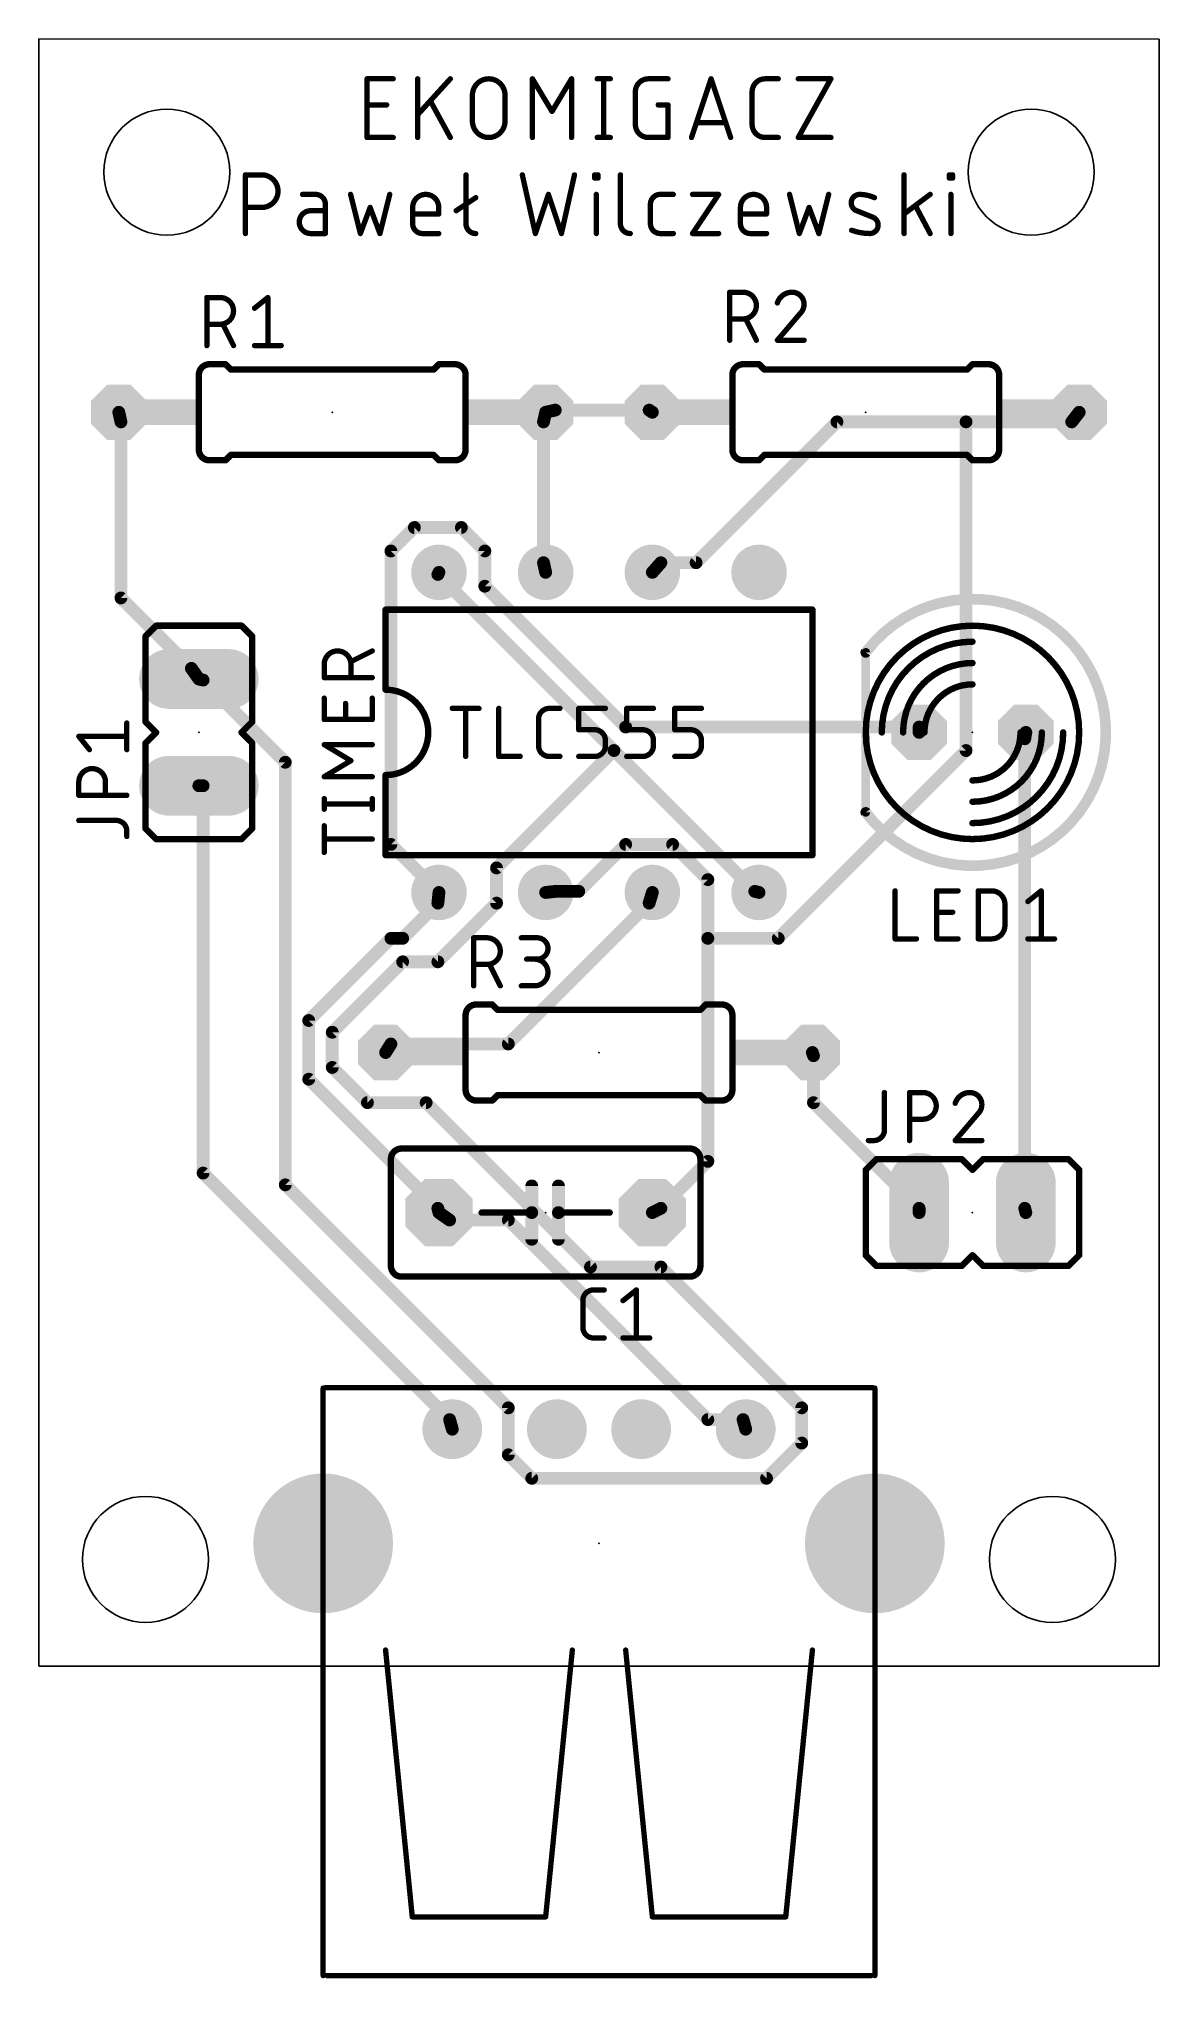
# Model space of a CAD drawing. Extents: x 0 to 26.7, y -7.4 to 38.7.
import ezdxf

# ---------------------------------------------------------------- set-up
doc = ezdxf.new("R2010")
doc.units = 0
for name, color, linetype in [('1', 12, 'CONTINUOUS'), ('17', 110, 'CONTINUOUS'), ('20', 31, 'CONTINUOUS'), ('21', 253, 'CONTINUOUS'), ('23', 53, 'CONTINUOUS'), ('25', 253, 'CONTINUOUS'), ('27', 253, 'CONTINUOUS'), ('51', 253, 'CONTINUOUS')]:
    doc.layers.add(name, color=color, linetype=linetype)

# ---------------------------------------------------------------- blocks, each defined once
blk = doc.blocks.new('OCTAGONP')
at = {"const_width": 0.5}
blk.add_lwpolyline([(-0.25, -0.1036), (-0.25, 0.1036), (-0.1036, 0.25), (0.1036, 0.25), (0.25, 0.1036), (0.25, -0.1036), (0.1036, -0.25), (-0.1036, -0.25), (-0.25, -0.1036), (-0.25, 0.1036)], dxfattribs=at)
blk = doc.blocks.new('RECT')
blk.add_solid([(-0.5, -0.5), (0.5, -0.5), (-0.5, 0.5), (0.5, 0.5)])
blk = doc.blocks.new('LONGP100')
at = {"const_width": 1}
blk.add_lwpolyline([(-0.5, 0), (0.5, 0)], dxfattribs=at)
at = {"const_width": 0.5}
for points in [[(-0.5, 0.25, 1), (-0.5, -0.25)], [(0.5, -0.25, 1), (0.5, 0.25)]]:
    blk.add_lwpolyline(points, format="xyb", dxfattribs=at)
blk = doc.blocks.new('ROUNDP')
at = {"const_width": 0.5}
blk.add_lwpolyline([(0, -0.25, 1), (0, 0.25, 1), (0, -0.25)], format="xyb", dxfattribs=at)

msp = doc.modelspace()

# ---------------------------------------------------------------- linework, layer by layer
at = {"layer": '1', "const_width": 0.3048}
for points in [[(12.2936, 29.8958), (12.065, 29.845)], [(12.2936, 29.8958), (14.5288, 29.8958)], [(14.5288, 29.8958), (14.605, 29.845)], [(1.9558, 29.6164), (1.905, 29.845)], [(1.9558, 25.4254), (1.9558, 29.6164)], [(12.0142, 29.6164), (12.065, 29.845)], [(12.0142, 29.6164), (12.0142, 26.2636)], [(18.9992, 29.6164), (15.6464, 26.2636)], [(22.0726, 29.6164), (18.9992, 29.6164)], [(24.5872, 29.6164), (22.0726, 29.6164)], [(22.0726, 29.6164), (22.0726, 21.7932)], [(24.5872, 29.6164), (24.765, 29.845)], [(8.382, 26.543), (8.9408, 27.1018)], [(8.9408, 27.1018), (10.0584, 27.1018)], [(10.0584, 27.1018), (10.6172, 26.543)], [(8.382, 19.558), (8.382, 26.543)], [(10.6172, 26.543), (10.6172, 25.7048)], [(12.0142, 26.2636), (12.065, 26.035)], [(14.8082, 26.2636), (14.605, 26.035)], [(15.6464, 26.2636), (14.8082, 26.2636)], [(9.4996, 25.9842), (9.525, 26.035)], [(9.4996, 25.9842), (13.6906, 21.7932)], [(10.6172, 25.7048), (13.97, 22.352)], [(3.6322, 23.749), (1.9558, 25.4254)], [(3.6322, 23.749), (3.81, 23.495)], [(3.9116, 23.4696), (3.81, 23.495)], [(5.8674, 21.5138), (3.9116, 23.4696)], [(13.97, 22.352), (20.955, 22.352)], [(20.955, 22.352), (20.955, 22.225)], [(23.4696, 22.0726), (23.495, 22.225)], [(23.4696, 10.8966), (23.4696, 22.0726)], [(13.6906, 21.7932), (10.8966, 18.9992)], [(13.6906, 21.7932), (17.0434, 18.4404)], [(22.0726, 21.7932), (17.6022, 17.3228)], [(5.8674, 11.4554), (5.8674, 21.5138)], [(3.9116, 20.955), (3.81, 20.955)], [(3.9116, 11.7348), (3.9116, 20.955)], [(9.525, 18.415), (8.382, 19.558)], [(13.97, 19.558), (12.8524, 18.4404)], [(15.0876, 19.558), (13.97, 19.558)], [(15.9258, 18.7198), (15.0876, 19.558)], [(10.8966, 18.9992), (10.8966, 18.161)], [(9.4996, 18.161), (9.525, 18.415)], [(12.2936, 18.4404), (12.065, 18.415)], [(12.8524, 18.4404), (12.2936, 18.4404)], [(14.5288, 18.161), (14.605, 18.415)], [(15.9258, 17.3228), (15.9258, 18.7198)], [(17.0434, 18.4404), (17.145, 18.415)], [(8.6614, 17.3228), (9.4996, 18.161)], [(10.8966, 18.161), (9.4996, 16.764)], [(14.5288, 18.161), (11.176, 14.8082)], [(6.4262, 15.367), (8.382, 17.3228)], [(8.382, 17.3228), (8.6614, 17.3228)], [(15.9258, 12.0142), (15.9258, 17.3228)], [(17.6022, 17.3228), (15.9258, 17.3228)], [(8.6614, 16.764), (6.985, 15.0876)], [(9.4996, 16.764), (8.6614, 16.764)], [(6.4262, 13.97), (6.4262, 15.367)], [(6.985, 15.0876), (6.985, 14.2494)], [(8.382, 14.8082), (8.255, 14.605)], [(11.176, 14.8082), (8.382, 14.8082)], [(6.985, 14.2494), (7.8232, 13.4112)], [(18.4404, 14.5288), (18.415, 14.605)], [(18.4404, 13.4112), (18.4404, 14.5288)], [(9.4996, 10.8966), (6.4262, 13.97)], [(7.8232, 13.4112), (9.2202, 13.4112)], [(9.2202, 13.4112), (13.1318, 9.4996)], [(20.955, 10.8966), (18.4404, 13.4112)], [(14.8082, 10.8966), (15.9258, 12.0142)], [(9.779, 5.8674), (3.9116, 11.7348)], [(11.176, 6.1468), (5.8674, 11.4554)], [(9.4996, 10.8966), (9.525, 10.795)], [(9.779, 10.6172), (9.525, 10.795)], [(9.779, 10.6172), (11.176, 10.6172)], [(11.176, 10.6172), (15.9258, 5.8674)], [(14.8082, 10.8966), (14.605, 10.795)], [(20.955, 10.8966), (20.955, 10.795)], [(23.4696, 10.8966), (23.495, 10.795)], [(13.1318, 9.4996), (14.8082, 9.4996)], [(14.8082, 9.4996), (18.161, 6.1468)], [(9.779, 5.8674), (9.8425, 5.6388)], [(11.176, 5.0292), (11.176, 6.1468)], [(15.9258, 5.8674), (16.764, 5.8674)], [(16.764, 5.8674), (16.8275, 5.6388)], [(18.161, 6.1468), (18.161, 5.3086)], [(11.7348, 4.4704), (11.176, 5.0292)], [(18.161, 5.3086), (17.3228, 4.4704)], [(17.3228, 4.4704), (11.7348, 4.4704)]]:
    msp.add_lwpolyline(points, dxfattribs=at)
at = {"layer": '1', "const_width": 0.1524}
for points in [[(12.2936, 29.972, 1), (12.2936, 29.8196)], [(12.3101, 29.8214, 1), (12.2771, 29.9702)], [(14.5711, 29.9592, 1), (14.4865, 29.8324)], [(14.5288, 29.8196, 1), (14.5288, 29.972)], [(1.9794, 29.8615, 1), (1.8306, 29.8285)], [(2.032, 29.6164, 1), (1.8796, 29.6164)], [(1.8814, 29.5999, 1), (2.0302, 29.6329)], [(12.0904, 29.6164, 1), (11.938, 29.6164)], [(11.9398, 29.6329, 1), (12.0886, 29.5999)], [(12.0485, 29.9194, 1), (12.0815, 29.7706)], [(12.1394, 29.8285, 1), (11.9906, 29.8615)], [(14.5627, 29.7816, 1), (14.6473, 29.9084)], [(18.9992, 29.6926, 1), (18.9992, 29.5402)], [(19.0531, 29.5625, 1), (18.9453, 29.6703)], [(22.0726, 29.6926, 1), (22.0726, 29.5402)], [(22.1488, 29.6164, 1), (21.9964, 29.6164)], [(22.0726, 29.5402, 1), (22.0726, 29.6926)], [(24.5271, 29.6632, 1), (24.6473, 29.5696)], [(24.5872, 29.5402, 1), (24.5872, 29.6926)], [(24.8251, 29.7982, 1), (24.7049, 29.8918)], [(8.9408, 27.178, 1), (8.9408, 27.0256)], [(8.9947, 27.0479, 1), (8.8869, 27.1557)], [(10.1123, 27.1557, 1), (10.0045, 27.0479)], [(10.0584, 27.0256, 1), (10.0584, 27.178)], [(8.4582, 26.543, 1), (8.3058, 26.543)], [(8.3281, 26.5969, 1), (8.4359, 26.4891)], [(10.6934, 26.543, 1), (10.541, 26.543)], [(10.5633, 26.4891, 1), (10.6711, 26.5969)], [(12.0886, 26.2801, 1), (11.9398, 26.2471)], [(11.938, 26.2636, 1), (12.0904, 26.2636)], [(14.8082, 26.3398, 1), (14.8082, 26.1874)], [(14.8652, 26.213, 1), (14.7512, 26.3142)], [(15.5925, 26.3175, 1), (15.7003, 26.2097)], [(15.6464, 26.1874, 1), (15.6464, 26.3398)], [(9.5535, 26.0381, 1), (9.4457, 25.9303)], [(9.4314, 26.0183, 1), (9.5678, 25.9501)], [(9.5932, 26.0009, 1), (9.4568, 26.0691)], [(10.6711, 25.7587, 1), (10.5633, 25.6509)], [(11.9906, 26.0185, 1), (12.1394, 26.0515)], [(14.548, 26.0856, 1), (14.662, 25.9844)], [(2.0097, 25.4793, 1), (1.9019, 25.3715)], [(1.8796, 25.4254, 1), (2.032, 25.4254)], [(10.541, 25.7048, 1), (10.6934, 25.7048)], [(3.6946, 23.7927, 1), (3.5698, 23.7053)], [(3.5783, 23.6951, 1), (3.6861, 23.8029)], [(3.8285, 23.5689, 1), (3.7915, 23.4211)], [(3.7476, 23.4513, 1), (3.8724, 23.5387)], [(3.9655, 23.5235, 1), (3.8577, 23.4157)], [(3.8931, 23.3957, 1), (3.9301, 23.5435)], [(13.97, 22.4282, 1), (13.97, 22.2758)], [(13.9161, 22.2981, 1), (14.0239, 22.4059)], [(21.0312, 22.352, 1), (20.8788, 22.352)], [(20.8788, 22.225, 1), (21.0312, 22.225)], [(20.955, 22.2758, 1), (20.955, 22.4282)], [(23.5458, 22.0726, 1), (23.3934, 22.0726)], [(23.3944, 22.0851, 1), (23.5448, 22.0601)], [(23.5702, 22.2125, 1), (23.4198, 22.2375)], [(13.7445, 21.8471, 1), (13.6367, 21.7393)], [(13.7445, 21.7393, 1), (13.6367, 21.8471)], [(13.6367, 21.7393, 1), (13.7445, 21.8471)], [(21.9964, 21.7932, 1), (22.1488, 21.7932)], [(22.1265, 21.7393, 1), (22.0187, 21.8471)], [(5.9436, 21.5138, 1), (5.7912, 21.5138)], [(5.8135, 21.4599, 1), (5.9213, 21.5677)], [(3.81, 21.0312, 1), (3.81, 20.8788)], [(3.9878, 20.955, 1), (3.8354, 20.955)], [(3.9116, 20.8788, 1), (3.9116, 21.0312)], [(8.4359, 19.6119, 1), (8.3281, 19.5041)], [(8.3058, 19.558, 1), (8.4582, 19.558)], [(13.97, 19.6342, 1), (13.97, 19.4818)], [(14.0239, 19.5041, 1), (13.9161, 19.6119)], [(15.1415, 19.6119, 1), (15.0337, 19.5041)], [(15.0876, 19.4818, 1), (15.0876, 19.6342)], [(10.9728, 18.9992, 1), (10.8204, 18.9992)], [(10.8427, 19.0531, 1), (10.9505, 18.9453)], [(9.6008, 18.4074, 1), (9.4492, 18.4226)], [(9.4711, 18.3611, 1), (9.5789, 18.4689)], [(12.0566, 18.4907, 1), (12.0734, 18.3393)], [(12.2936, 18.5166, 1), (12.2936, 18.3642)], [(12.302, 18.3647, 1), (12.2852, 18.5161)], [(12.7985, 18.4943, 1), (12.9063, 18.3865)], [(12.8524, 18.3642, 1), (12.8524, 18.5166)], [(14.678, 18.3931, 1), (14.532, 18.4369)], [(16.002, 18.7198, 1), (15.8496, 18.7198)], [(15.8719, 18.6659, 1), (15.9797, 18.7737)], [(17.0619, 18.5143, 1), (17.0249, 18.3665)], [(16.9895, 18.3865, 1), (17.0973, 18.4943)], [(17.1265, 18.3411, 1), (17.1635, 18.4889)], [(9.4238, 18.1686, 1), (9.5754, 18.1534)], [(9.5535, 18.1071, 1), (9.4457, 18.2149)], [(10.8204, 18.161, 1), (10.9728, 18.161)], [(10.9505, 18.1071, 1), (10.8427, 18.2149)], [(14.4558, 18.1829, 1), (14.6018, 18.1391)], [(14.5827, 18.1071, 1), (14.4749, 18.2149)], [(8.382, 17.399, 1), (8.382, 17.2466)], [(8.4359, 17.2689, 1), (8.3281, 17.3767)], [(8.6075, 17.3767, 1), (8.7153, 17.2689)], [(8.6614, 17.2466, 1), (8.6614, 17.399)], [(16.002, 17.3228, 1), (15.8496, 17.3228)], [(15.9258, 17.399, 1), (15.9258, 17.2466)], [(15.8496, 17.3228, 1), (16.002, 17.3228)], [(17.5483, 17.3767, 1), (17.6561, 17.2689)], [(17.6022, 17.2466, 1), (17.6022, 17.399)], [(8.6614, 16.8402, 1), (8.6614, 16.6878)], [(8.7153, 16.7101, 1), (8.6075, 16.8179)], [(9.4457, 16.8179, 1), (9.5535, 16.7101)], [(9.4996, 16.6878, 1), (9.4996, 16.8402)], [(6.5024, 15.367, 1), (6.35, 15.367)], [(6.3723, 15.4209, 1), (6.4801, 15.3131)], [(7.0612, 15.0876, 1), (6.9088, 15.0876)], [(6.9311, 15.1415, 1), (7.0389, 15.0337)], [(8.382, 14.8844, 1), (8.382, 14.732)], [(8.4466, 14.7678, 1), (8.3174, 14.8486)], [(11.1221, 14.8621, 1), (11.2299, 14.7543)], [(11.176, 14.732, 1), (11.176, 14.8844)], [(7.0389, 14.3033, 1), (6.9311, 14.1955)], [(6.9088, 14.2494, 1), (7.0612, 14.2494)], [(8.1904, 14.6454, 1), (8.3196, 14.5646)], [(18.4873, 14.6291, 1), (18.3427, 14.5809)], [(18.5166, 14.5288, 1), (18.3642, 14.5288)], [(18.3681, 14.5047, 1), (18.5127, 14.5529)], [(6.4801, 14.0239, 1), (6.3723, 13.9161)], [(6.35, 13.97, 1), (6.5024, 13.97)], [(7.8232, 13.4874, 1), (7.8232, 13.335)], [(7.7693, 13.3573, 1), (7.8771, 13.4651)], [(9.2741, 13.4651, 1), (9.1663, 13.3573)], [(9.2202, 13.335, 1), (9.2202, 13.4874)], [(18.4943, 13.4651, 1), (18.3865, 13.3573)], [(18.3642, 13.4112, 1), (18.5166, 13.4112)], [(15.8496, 12.0142, 1), (16.002, 12.0142)], [(15.9797, 11.9603, 1), (15.8719, 12.0681)], [(3.9655, 11.7887, 1), (3.8577, 11.6809)], [(3.8354, 11.7348, 1), (3.9878, 11.7348)], [(5.9213, 11.5093, 1), (5.8135, 11.4015)], [(5.7912, 11.4554, 1), (5.9436, 11.4554)], [(9.5735, 10.9151, 1), (9.4257, 10.8781)], [(9.4457, 10.8427, 1), (9.5535, 10.9505)], [(9.5687, 10.8574, 1), (9.4813, 10.7326)], [(9.4511, 10.7765, 1), (9.5989, 10.8135)], [(9.779, 10.6934, 1), (9.779, 10.541)], [(9.7353, 10.5548, 1), (9.8227, 10.6796)], [(11.2299, 10.6711, 1), (11.1221, 10.5633)], [(11.176, 10.541, 1), (11.176, 10.6934)], [(14.5709, 10.8632, 1), (14.6391, 10.7268)], [(14.7543, 10.9505, 1), (14.8621, 10.8427)], [(14.8423, 10.8284, 1), (14.7741, 10.9648)], [(21.0312, 10.8966, 1), (20.8788, 10.8966)], [(20.8788, 10.795, 1), (21.0312, 10.795)], [(20.9011, 10.8427, 1), (21.0089, 10.9505)], [(23.5435, 10.9151, 1), (23.3957, 10.8781)], [(23.3934, 10.8966, 1), (23.5458, 10.8966)], [(23.4211, 10.7765, 1), (23.5689, 10.8135)], [(13.1318, 9.5758, 1), (13.1318, 9.4234)], [(13.0779, 9.4457, 1), (13.1857, 9.5535)], [(14.8621, 9.5535, 1), (14.7543, 9.4457)], [(14.8082, 9.4234, 1), (14.8082, 9.5758)], [(9.8524, 5.8878, 1), (9.7056, 5.847)], [(11.2522, 6.1468, 1), (11.0998, 6.1468)], [(11.1221, 6.0929, 1), (11.2299, 6.2007)], [(15.9258, 5.9436, 1), (15.9258, 5.7912)], [(16.8374, 5.8878, 1), (16.6906, 5.847)], [(16.764, 5.7912, 1), (16.764, 5.9436)], [(18.2372, 6.1468, 1), (18.0848, 6.1468)], [(18.1071, 6.0929, 1), (18.2149, 6.2007)], [(9.7251, 5.8135, 1), (9.8329, 5.9213)], [(9.7691, 5.6184, 1), (9.9159, 5.6592)], [(15.8719, 5.8135, 1), (15.9797, 5.9213)], [(16.7541, 5.6184, 1), (16.9009, 5.6592)], [(11.2299, 5.0831, 1), (11.1221, 4.9753)], [(11.0998, 5.0292, 1), (11.2522, 5.0292)], [(18.0848, 5.3086, 1), (18.2372, 5.3086)], [(18.2149, 5.2547, 1), (18.1071, 5.3625)], [(11.7348, 4.5466, 1), (11.7348, 4.3942)], [(17.3228, 4.3942, 1), (17.3228, 4.5466)], [(11.6809, 4.4165, 1), (11.7887, 4.5243)], [(17.2689, 4.5243, 1), (17.3767, 4.4165)]]:
    msp.add_lwpolyline(points, format="xyb", dxfattribs=at)
at = {"layer": '20'}
for p, q in [((26.67, 38.725), (0, 38.735)), ((0, 38.735), (0, 0)), ((26.67, 0), (26.67, 38.725)), ((0, 0), (26.67, 0))]:
    msp.add_line(p, q, dxfattribs=at)
for centre in [(3.048, 35.56), (23.622, 35.56), (2.54, 2.54), (24.13, 2.54)]:
    msp.add_circle(centre, 1.5, dxfattribs=at)
at = {"layer": '21'}
for points, const_width in [([(4.064, 30.988, 0.4142), (3.81, 30.734)], 0.1524), ([(4.064, 31.0261, 1), (4.064, 30.9499)], 0.0762), ([(4.064, 30.9499, 1), (4.064, 31.0261)], 0.0762), ([(4.4719, 31.0149, 1), (4.4181, 30.9611)], 0.0762), ([(4.445, 30.9499, 1), (4.445, 31.0261)], 0.0762), ([(4.572, 30.8991, 1), (4.572, 30.8229)], 0.0762), ([(9.398, 30.8229, 1), (9.398, 30.8991)], 0.0762), ([(9.525, 31.0261, 1), (9.525, 30.9499)], 0.0762), ([(9.5519, 30.9611, 1), (9.4981, 31.0149)], 0.0762), ([(10.16, 30.734, 0.4142), (9.906, 30.988)], 0.1524), ([(9.906, 31.0261, 1), (9.906, 30.9499)], 0.0762), ([(9.906, 30.9499, 1), (9.906, 31.0261)], 0.0762), ([(16.764, 30.988, 0.4142), (16.51, 30.734)], 0.1524), ([(16.764, 31.0261, 1), (16.764, 30.9499)], 0.0762), ([(16.764, 30.9499, 1), (16.764, 31.0261)], 0.0762), ([(17.1719, 31.0149, 1), (17.1181, 30.9611)], 0.0762), ([(17.145, 30.9499, 1), (17.145, 31.0261)], 0.0762), ([(17.272, 30.8991, 1), (17.272, 30.8229)], 0.0762), ([(22.098, 30.8229, 1), (22.098, 30.8991)], 0.0762), ([(22.225, 31.0261, 1), (22.225, 30.9499)], 0.0762), ([(22.2519, 30.9611, 1), (22.1981, 31.0149)], 0.0762), ([(22.86, 30.734, 0.4142), (22.606, 30.988)], 0.1524), ([(22.606, 31.0261, 1), (22.606, 30.9499)], 0.0762), ([(22.606, 30.9499, 1), (22.606, 31.0261)], 0.0762), ([(3.8481, 30.734, 1), (3.7719, 30.734)], 0.0762), ([(3.7719, 30.734, 1), (3.8481, 30.734)], 0.0762), ([(4.5451, 30.8341, 1), (4.5989, 30.8879)], 0.0762), ([(9.3711, 30.8879, 1), (9.4249, 30.8341)], 0.0762), ([(10.1981, 30.734, 1), (10.1219, 30.734)], 0.0762), ([(10.1219, 30.734, 1), (10.1981, 30.734)], 0.0762), ([(16.5481, 30.734, 1), (16.4719, 30.734)], 0.0762), ([(16.4719, 30.734, 1), (16.5481, 30.734)], 0.0762), ([(17.2451, 30.8341, 1), (17.2989, 30.8879)], 0.0762), ([(22.0711, 30.8879, 1), (22.1249, 30.8341)], 0.0762), ([(22.8981, 30.734, 1), (22.8219, 30.734)], 0.0762), ([(22.8219, 30.734, 1), (22.8981, 30.734)], 0.0762), ([(3.81, 28.956, 0.4142), (4.064, 28.702)], 0.1524), ([(3.8481, 28.956, 1), (3.7719, 28.956)], 0.0762), ([(3.7719, 28.956, 1), (3.8481, 28.956)], 0.0762), ([(4.064, 28.7401, 1), (4.064, 28.6639)], 0.0762), ([(4.064, 28.6639, 1), (4.064, 28.7401)], 0.0762), ([(4.4181, 28.7289, 1), (4.4719, 28.6751)], 0.0762), ([(4.445, 28.6639, 1), (4.445, 28.7401)], 0.0762), ([(4.572, 28.8671, 1), (4.572, 28.7909)], 0.0762), ([(4.5989, 28.8021, 1), (4.5451, 28.8559)], 0.0762), ([(9.4249, 28.8559, 1), (9.3711, 28.8021)], 0.0762), ([(9.398, 28.7909, 1), (9.398, 28.8671)], 0.0762), ([(9.525, 28.7401, 1), (9.525, 28.6639)], 0.0762), ([(9.4981, 28.6751, 1), (9.5519, 28.7289)], 0.0762), ([(9.906, 28.702, 0.4142), (10.16, 28.956)], 0.1524), ([(9.906, 28.7401, 1), (9.906, 28.6639)], 0.0762), ([(9.906, 28.6639, 1), (9.906, 28.7401)], 0.0762), ([(10.1981, 28.956, 1), (10.1219, 28.956)], 0.0762), ([(10.1219, 28.956, 1), (10.1981, 28.956)], 0.0762), ([(16.51, 28.956, 0.4142), (16.764, 28.702)], 0.1524), ([(16.5481, 28.956, 1), (16.4719, 28.956)], 0.0762), ([(16.4719, 28.956, 1), (16.5481, 28.956)], 0.0762), ([(16.764, 28.7401, 1), (16.764, 28.6639)], 0.0762), ([(16.764, 28.6639, 1), (16.764, 28.7401)], 0.0762), ([(17.1181, 28.7289, 1), (17.1719, 28.6751)], 0.0762), ([(17.145, 28.6639, 1), (17.145, 28.7401)], 0.0762), ([(17.272, 28.8671, 1), (17.272, 28.7909)], 0.0762), ([(17.2989, 28.8021, 1), (17.2451, 28.8559)], 0.0762), ([(22.1249, 28.8559, 1), (22.0711, 28.8021)], 0.0762), ([(22.098, 28.7909, 1), (22.098, 28.8671)], 0.0762), ([(22.225, 28.7401, 1), (22.225, 28.6639)], 0.0762), ([(22.1981, 28.6751, 1), (22.2519, 28.7289)], 0.0762), ([(22.606, 28.702, 0.4142), (22.86, 28.956)], 0.1524), ([(22.606, 28.7401, 1), (22.606, 28.6639)], 0.0762), ([(22.606, 28.6639, 1), (22.606, 28.7401)], 0.0762), ([(22.8981, 28.956, 1), (22.8219, 28.956)], 0.0762), ([(22.8219, 28.956, 1), (22.8981, 28.956)], 0.0762), ([(19.685, 20.32, 3), (19.685, 24.13)], 0.254), ([(8.255, 25.1841, 1), (8.255, 25.1079)], 0.0762), ([(8.2931, 25.146, 1), (8.2169, 25.146)], 0.0762), ([(18.4531, 25.146, 1), (18.3769, 25.146)], 0.0762), ([(18.415, 25.1079, 1), (18.415, 25.1841)], 0.0762), ([(2.5781, 24.511, 1), (2.5019, 24.511)], 0.0762), ([(2.5131, 24.5379, 1), (2.5669, 24.4841)], 0.0762), ([(2.794, 24.8031, 1), (2.794, 24.7269)], 0.0762), ([(2.8209, 24.7381, 1), (2.7671, 24.7919)], 0.0762), ([(4.8529, 24.7919, 1), (4.7991, 24.7381)], 0.0762), ([(4.826, 24.7269, 1), (4.826, 24.8031)], 0.0762), ([(5.1181, 24.511, 1), (5.0419, 24.511)], 0.0762), ([(5.0531, 24.4841, 1), (5.1069, 24.5379)], 0.0762), ([(22.225, 19.685, 1), (22.225, 24.765, 1), (22.225, 19.685)], 0.1524), ([(19.6342, 24.1681, 1), (19.7358, 24.0919)], 0.127), ([(19.7358, 24.13, 1), (19.6342, 24.13)], 0.1016), ([(8.255, 21.209, 1), (8.255, 23.241)], 0.1524), ([(8.255, 23.2791, 1), (8.255, 23.2029)], 0.0762), ([(8.2169, 23.241, 1), (8.2931, 23.241)], 0.0762), ([(2.5019, 22.479, 1), (2.5781, 22.479)], 0.0762), ([(2.5669, 22.5059, 1), (2.5131, 22.4521)], 0.0762), ([(2.8209, 22.1981, 1), (2.7671, 22.2519)], 0.0762), ([(2.7671, 22.1981, 1), (2.8209, 22.2519)], 0.0762), ([(4.8529, 22.2519, 1), (4.7991, 22.1981)], 0.0762), ([(4.7991, 22.2519, 1), (4.8529, 22.1981)], 0.0762), ([(5.0419, 22.479, 1), (5.1181, 22.479)], 0.0762), ([(5.1069, 22.4521, 1), (5.0531, 22.5059)], 0.0762), ([(2.5781, 21.971, 1), (2.5019, 21.971)], 0.0762), ([(2.5131, 21.9979, 1), (2.5669, 21.9441)], 0.0762), ([(5.1181, 21.971, 1), (5.0419, 21.971)], 0.0762), ([(5.0531, 21.9441, 1), (5.1069, 21.9979)], 0.0762), ([(8.2931, 21.209, 1), (8.2169, 21.209)], 0.0762), ([(8.255, 21.2471, 1), (8.255, 21.1709)], 0.0762), ([(19.7358, 20.3581, 1), (19.6342, 20.2819)], 0.127), ([(19.6342, 20.32, 1), (19.7358, 20.32)], 0.1016), ([(2.5019, 19.939, 1), (2.5781, 19.939)], 0.0762), ([(2.5669, 19.9659, 1), (2.5131, 19.9121)], 0.0762), ([(5.0419, 19.939, 1), (5.1181, 19.939)], 0.0762), ([(5.1069, 19.9121, 1), (5.0531, 19.9659)], 0.0762), ([(2.794, 19.7231, 1), (2.794, 19.6469)], 0.0762), ([(2.7671, 19.6581, 1), (2.8209, 19.7119)], 0.0762), ([(4.7991, 19.7119, 1), (4.8529, 19.6581)], 0.0762), ([(4.826, 19.6469, 1), (4.826, 19.7231)], 0.0762), ([(8.255, 19.3421, 1), (8.255, 19.2659)], 0.0762), ([(8.2169, 19.304, 1), (8.2931, 19.304)], 0.0762), ([(18.3769, 19.304, 1), (18.4531, 19.304)], 0.0762), ([(18.415, 19.2659, 1), (18.415, 19.3421)], 0.0762), ([(10.414, 15.748, 0.4142), (10.16, 15.494)], 0.1524), ([(10.414, 15.7861, 1), (10.414, 15.7099)], 0.0762), ([(10.414, 15.7099, 1), (10.414, 15.7861)], 0.0762), ([(10.8219, 15.7749, 1), (10.7681, 15.7211)], 0.0762), ([(10.795, 15.7099, 1), (10.795, 15.7861)], 0.0762), ([(10.922, 15.6591, 1), (10.922, 15.5829)], 0.0762), ([(15.748, 15.5829, 1), (15.748, 15.6591)], 0.0762), ([(15.875, 15.7861, 1), (15.875, 15.7099)], 0.0762), ([(15.9019, 15.7211, 1), (15.8481, 15.7749)], 0.0762), ([(16.51, 15.494, 0.4142), (16.256, 15.748)], 0.1524), ([(16.256, 15.7861, 1), (16.256, 15.7099)], 0.0762), ([(16.256, 15.7099, 1), (16.256, 15.7861)], 0.0762), ([(10.1981, 15.494, 1), (10.1219, 15.494)], 0.0762), ([(10.1219, 15.494, 1), (10.1981, 15.494)], 0.0762), ([(10.8951, 15.5941, 1), (10.9489, 15.6479)], 0.0762), ([(15.7211, 15.6479, 1), (15.7749, 15.5941)], 0.0762), ([(16.5481, 15.494, 1), (16.4719, 15.494)], 0.0762), ([(16.4719, 15.494, 1), (16.5481, 15.494)], 0.0762), ([(10.16, 13.716, 0.4142), (10.414, 13.462)], 0.1524), ([(10.1981, 13.716, 1), (10.1219, 13.716)], 0.0762), ([(10.1219, 13.716, 1), (10.1981, 13.716)], 0.0762), ([(10.414, 13.5001, 1), (10.414, 13.4239)], 0.0762), ([(10.414, 13.4239, 1), (10.414, 13.5001)], 0.0762), ([(10.7681, 13.4889, 1), (10.8219, 13.4351)], 0.0762), ([(10.795, 13.4239, 1), (10.795, 13.5001)], 0.0762), ([(10.922, 13.6271, 1), (10.922, 13.5509)], 0.0762), ([(10.9489, 13.5621, 1), (10.8951, 13.6159)], 0.0762), ([(15.7749, 13.6159, 1), (15.7211, 13.5621)], 0.0762), ([(15.748, 13.5509, 1), (15.748, 13.6271)], 0.0762), ([(15.875, 13.5001, 1), (15.875, 13.4239)], 0.0762), ([(15.8481, 13.4351, 1), (15.9019, 13.4889)], 0.0762), ([(16.256, 13.462, 0.4142), (16.51, 13.716)], 0.1524), ([(16.256, 13.5001, 1), (16.256, 13.4239)], 0.0762), ([(16.256, 13.4239, 1), (16.256, 13.5001)], 0.0762), ([(16.5481, 13.716, 1), (16.4719, 13.716)], 0.0762), ([(16.4719, 13.716, 1), (16.5481, 13.716)], 0.0762), ([(8.636, 12.319, 0.4142), (8.382, 12.065)], 0.1524), ([(8.4201, 12.065, 1), (8.3439, 12.065)], 0.0762), ([(8.3439, 12.065, 1), (8.4201, 12.065)], 0.0762), ([(8.636, 12.3571, 1), (8.636, 12.2809)], 0.0762), ([(8.636, 12.2809, 1), (8.636, 12.3571)], 0.0762), ([(15.748, 12.065, 0.4142), (15.494, 12.319)], 0.1524), ([(15.494, 12.3571, 1), (15.494, 12.2809)], 0.0762), ([(15.494, 12.2809, 1), (15.494, 12.3571)], 0.0762), ([(15.7861, 12.065, 1), (15.7099, 12.065)], 0.0762), ([(15.7099, 12.065, 1), (15.7861, 12.065)], 0.0762), ([(19.939, 12.1031, 1), (19.939, 12.0269)], 0.0762), ([(19.9659, 12.0381, 1), (19.9121, 12.0919)], 0.0762), ([(21.9979, 12.0919, 1), (21.9441, 12.0381)], 0.0762), ([(21.971, 12.0269, 1), (21.971, 12.1031)], 0.0762), ([(22.479, 12.1031, 1), (22.479, 12.0269)], 0.0762), ([(22.5059, 12.0381, 1), (22.4521, 12.0919)], 0.0762), ([(24.5379, 12.0919, 1), (24.4841, 12.0381)], 0.0762), ([(24.511, 12.0269, 1), (24.511, 12.1031)], 0.0762), ([(11.811, 11.43, 1), (11.6586, 11.43)], 0.1524), ([(12.446, 11.43, 1), (12.2936, 11.43)], 0.1524), ([(19.7231, 11.811, 1), (19.6469, 11.811)], 0.0762), ([(19.6581, 11.8379, 1), (19.7119, 11.7841)], 0.0762), ([(22.1981, 11.8379, 1), (22.2519, 11.7841)], 0.0762), ([(22.1981, 11.7841, 1), (22.2519, 11.8379)], 0.0762), ([(24.8031, 11.811, 1), (24.7269, 11.811)], 0.0762), ([(24.7381, 11.7841, 1), (24.7919, 11.8379)], 0.0762), ([(10.541, 10.8331, 1), (10.541, 10.7569)], 0.0762), ([(11.811, 10.795, 1), (11.6586, 10.795)], 0.1524), ([(11.6586, 10.795, 1), (11.811, 10.795)], 0.1524), ([(11.7348, 10.7569, 1), (11.7348, 10.8331)], 0.0762), ([(12.446, 10.795, 1), (12.2936, 10.795)], 0.1524), ([(12.2936, 10.795, 1), (12.446, 10.795)], 0.1524), ([(12.3698, 10.8331, 1), (12.3698, 10.7569)], 0.0762), ([(13.589, 10.7569, 1), (13.589, 10.8331)], 0.0762), ([(11.6586, 10.16, 1), (11.811, 10.16)], 0.1524), ([(12.2936, 10.16, 1), (12.446, 10.16)], 0.1524), ([(19.6469, 9.779, 1), (19.7231, 9.779)], 0.0762), ([(19.7119, 9.8059, 1), (19.6581, 9.7521)], 0.0762), ([(22.2519, 9.8059, 1), (22.1981, 9.7521)], 0.0762), ([(22.2519, 9.7521, 1), (22.1981, 9.8059)], 0.0762), ([(24.7269, 9.779, 1), (24.8031, 9.779)], 0.0762), ([(24.7919, 9.7521, 1), (24.7381, 9.8059)], 0.0762), ([(8.382, 9.525, 0.4142), (8.636, 9.271)], 0.1524), ([(8.4201, 9.525, 1), (8.3439, 9.525)], 0.0762), ([(8.3439, 9.525, 1), (8.4201, 9.525)], 0.0762), ([(8.636, 9.3091, 1), (8.636, 9.2329)], 0.0762), ([(8.636, 9.2329, 1), (8.636, 9.3091)], 0.0762), ([(15.494, 9.271, 0.4142), (15.748, 9.525)], 0.1524), ([(15.494, 9.3091, 1), (15.494, 9.2329)], 0.0762), ([(15.494, 9.2329, 1), (15.494, 9.3091)], 0.0762), ([(15.7861, 9.525, 1), (15.7099, 9.525)], 0.0762), ([(15.7099, 9.525, 1), (15.7861, 9.525)], 0.0762), ([(19.939, 9.5631, 1), (19.939, 9.4869)], 0.0762), ([(19.9121, 9.4981, 1), (19.9659, 9.5519)], 0.0762), ([(21.9441, 9.5519, 1), (21.9979, 9.4981)], 0.0762), ([(21.971, 9.4869, 1), (21.971, 9.5631)], 0.0762), ([(22.479, 9.5631, 1), (22.479, 9.4869)], 0.0762), ([(22.4521, 9.4981, 1), (22.5059, 9.5519)], 0.0762), ([(24.4841, 9.5519, 1), (24.5379, 9.4981)], 0.0762), ([(24.511, 9.4869, 1), (24.511, 9.5631)], 0.0762), ([(6.8008, 6.6167, 1), (6.7374, 6.6167)], 0.0635), ([(6.8326, 6.6612, 1), (6.8326, 6.5977)], 0.0635), ([(19.8374, 6.5977, 1), (19.8374, 6.6612)], 0.0635), ([(19.9326, 6.6167, 1), (19.8692, 6.6167)], 0.0635), ([(8.2866, 0.3842, 1), (8.2234, 0.3778)], 0.0635), ([(12.7316, 0.3778, 1), (12.6684, 0.3842)], 0.0635), ([(14.0016, 0.3842, 1), (13.9384, 0.3778)], 0.0635), ([(18.4466, 0.3778, 1), (18.3834, 0.3842)], 0.0635), ([(8.89, -5.9373, 1), (8.89, -6.0008)], 0.0635), ([(8.8584, -5.9722, 1), (8.9216, -5.9658)], 0.0635), ([(12.0334, -5.9658, 1), (12.0966, -5.9722)], 0.0635), ([(12.065, -6.0008, 1), (12.065, -5.9373)], 0.0635), ([(14.605, -5.9373, 1), (14.605, -6.0008)], 0.0635), ([(14.5734, -5.9722, 1), (14.6366, -5.9658)], 0.0635), ([(17.7484, -5.9658, 1), (17.8116, -5.9722)], 0.0635), ([(17.78, -6.0008, 1), (17.78, -5.9373)], 0.0635), ([(6.7374, -7.366, 1), (6.8008, -7.366)], 0.0635), ([(6.858, -7.3343, 1), (6.858, -7.3978)], 0.0635), ([(19.812, -7.3978, 1), (19.812, -7.3343)], 0.0635), ([(19.8692, -7.366, 1), (19.9326, -7.366)], 0.0635)]:
    msp.add_lwpolyline(points, format="xyb", dxfattribs=dict(at, const_width=const_width))
for points, const_width in [([(4.064, 30.988), (4.445, 30.988)], 0.1524), ([(4.572, 30.861), (4.445, 30.988)], 0.1524), ([(9.398, 30.861), (4.572, 30.861)], 0.1524), ([(9.398, 30.861), (9.525, 30.988)], 0.1524), ([(9.906, 30.988), (9.525, 30.988)], 0.1524), ([(16.764, 30.988), (17.145, 30.988)], 0.1524), ([(17.272, 30.861), (17.145, 30.988)], 0.1524), ([(17.272, 30.861), (22.098, 30.861)], 0.1524), ([(22.098, 30.861), (22.225, 30.988)], 0.1524), ([(22.606, 30.988), (22.225, 30.988)], 0.1524), ([(3.81, 28.956), (3.81, 30.734)], 0.1524), ([(10.16, 28.956), (10.16, 30.734)], 0.1524), ([(16.51, 30.734), (16.51, 28.956)], 0.1524), ([(22.86, 30.734), (22.86, 28.956)], 0.1524), ([(4.064, 28.702), (4.445, 28.702)], 0.1524), ([(4.572, 28.829), (4.445, 28.702)], 0.1524), ([(9.398, 28.829), (4.572, 28.829)], 0.1524), ([(9.398, 28.829), (9.525, 28.702)], 0.1524), ([(9.906, 28.702), (9.525, 28.702)], 0.1524), ([(16.764, 28.702), (17.145, 28.702)], 0.1524), ([(17.272, 28.829), (17.145, 28.702)], 0.1524), ([(17.272, 28.829), (22.098, 28.829)], 0.1524), ([(22.098, 28.829), (22.225, 28.702)], 0.1524), ([(22.606, 28.702), (22.225, 28.702)], 0.1524), ([(18.415, 25.146), (8.255, 25.146)], 0.1524), ([(8.255, 25.146), (8.255, 23.241)], 0.1524), ([(18.415, 25.146), (18.415, 19.304)], 0.1524), ([(2.54, 24.511), (2.794, 24.765)], 0.1524), ([(2.54, 24.511), (2.54, 22.479)], 0.1524), ([(4.826, 24.765), (2.794, 24.765)], 0.1524), ([(5.08, 24.511), (4.826, 24.765)], 0.1524), ([(5.08, 24.511), (5.08, 22.479)], 0.1524), ([(19.685, 24.13), (19.685, 20.32)], 0.2032), ([(2.794, 22.225), (2.54, 22.479)], 0.1524), ([(2.794, 22.225), (2.54, 21.971)], 0.1524), ([(4.826, 22.225), (5.08, 22.479)], 0.1524), ([(4.826, 22.225), (5.08, 21.971)], 0.1524), ([(2.54, 21.971), (2.54, 19.939)], 0.1524), ([(5.08, 21.971), (5.08, 19.939)], 0.1524), ([(8.255, 19.304), (8.255, 21.209)], 0.1524), ([(2.794, 19.685), (2.54, 19.939)], 0.1524), ([(4.826, 19.685), (5.08, 19.939)], 0.1524), ([(2.794, 19.685), (4.826, 19.685)], 0.1524), ([(8.255, 19.304), (18.415, 19.304)], 0.1524), ([(10.414, 15.748), (10.795, 15.748)], 0.1524), ([(10.922, 15.621), (10.795, 15.748)], 0.1524), ([(15.748, 15.621), (10.922, 15.621)], 0.1524), ([(15.748, 15.621), (15.875, 15.748)], 0.1524), ([(16.256, 15.748), (15.875, 15.748)], 0.1524), ([(10.16, 13.716), (10.16, 15.494)], 0.1524), ([(16.51, 13.716), (16.51, 15.494)], 0.1524), ([(10.414, 13.462), (10.795, 13.462)], 0.1524), ([(10.922, 13.589), (10.795, 13.462)], 0.1524), ([(15.748, 13.589), (10.922, 13.589)], 0.1524), ([(15.748, 13.589), (15.875, 13.462)], 0.1524), ([(16.256, 13.462), (15.875, 13.462)], 0.1524), ([(8.382, 12.065), (8.382, 9.525)], 0.1524), ([(15.494, 12.319), (8.636, 12.319)], 0.1524), ([(15.748, 9.525), (15.748, 12.065)], 0.1524), ([(19.685, 11.811), (19.939, 12.065)], 0.1524), ([(21.971, 12.065), (19.939, 12.065)], 0.1524), ([(22.225, 11.811), (21.971, 12.065)], 0.1524), ([(22.225, 11.811), (22.479, 12.065)], 0.1524), ([(24.511, 12.065), (22.479, 12.065)], 0.1524), ([(24.511, 12.065), (24.765, 11.811)], 0.1524), ([(11.7348, 10.795), (11.7348, 11.43)], 0.3048), ([(12.3698, 10.795), (12.3698, 11.43)], 0.3048), ([(19.685, 11.811), (19.685, 9.779)], 0.1524), ([(24.765, 9.779), (24.765, 11.811)], 0.1524), ([(11.7348, 10.795), (10.541, 10.795)], 0.1524), ([(11.7348, 10.16), (11.7348, 10.795)], 0.3048), ([(12.3698, 10.16), (12.3698, 10.795)], 0.3048), ([(12.3698, 10.795), (13.589, 10.795)], 0.1524), ([(19.685, 9.779), (19.939, 9.525)], 0.1524), ([(22.225, 9.779), (21.971, 9.525)], 0.1524), ([(22.225, 9.779), (22.479, 9.525)], 0.1524), ([(24.511, 9.525), (24.765, 9.779)], 0.1524), ([(8.636, 9.271), (15.494, 9.271)], 0.1524), ([(21.971, 9.525), (19.939, 9.525)], 0.1524), ([(24.511, 9.525), (22.479, 9.525)], 0.1524), ([(6.7691, 6.6167), (6.7691, -7.366)], 0.127), ([(6.8326, 6.6294), (19.8374, 6.6294)], 0.127), ([(19.9009, 6.6167), (19.9009, -7.366)], 0.127), ([(8.255, 0.381), (8.89, -5.969)], 0.127), ([(12.065, -5.969), (12.7, 0.381)], 0.127), ([(14.605, -5.969), (13.97, 0.381)], 0.127), ([(18.415, 0.381), (17.78, -5.969)], 0.127), ([(8.89, -5.969), (12.065, -5.969)], 0.127), ([(17.78, -5.969), (14.605, -5.969)], 0.127), ([(6.858, -7.366), (19.812, -7.366)], 0.127)]:
    msp.add_lwpolyline(points, dxfattribs=dict(at, const_width=const_width))
at = {"layer": '23'}
for p in [(6.985, 29.845), (19.685, 29.845), (3.81, 22.225), (13.335, 22.225), (22.225, 22.225), (13.335, 14.605), (12.065, 10.795), (22.225, 10.795), (13.335, 2.921)]:
    msp.add_point(p, dxfattribs=at)
at = {"layer": '25'}
for points, const_width in [([(7.8151, 37.8143, 1), (7.8151, 37.7507)], 0.0635), ([(7.8469, 37.7825, 1), (7.7834, 37.7825)], 0.0635), ([(8.436, 37.7507, 1), (8.436, 37.8143)], 0.0635), ([(9.051, 37.7825, 1), (8.9875, 37.7825)], 0.0635), ([(9.8188, 37.7611, 1), (9.7718, 37.8039)], 0.0635), ([(11.098, 37.3944, 1), (10.3219, 37.3944)], 0.127), ([(10.3537, 37.3944, 1), (10.2902, 37.3944)], 0.0635), ([(10.2902, 37.3944, 1), (10.3537, 37.3944)], 0.0635), ([(11.1298, 37.3944, 1), (11.0663, 37.3944)], 0.0635), ([(11.0663, 37.3944, 1), (11.1298, 37.3944)], 0.0635), ([(11.7818, 37.7825, 1), (11.7183, 37.7825)], 0.0635), ([(11.7773, 37.7988, 1), (11.7228, 37.7662)], 0.0635), ([(12.7131, 37.7825, 1), (12.6496, 37.7825)], 0.0635), ([(12.7086, 37.7662, 1), (12.6542, 37.7988)], 0.0635), ([(13.2925, 37.8143, 1), (13.2925, 37.7507)], 0.0635), ([(13.4795, 37.7825, 1), (13.416, 37.7825)], 0.0635), ([(13.6029, 37.7507, 1), (13.6029, 37.8143)], 0.0635), ([(14.2321, 37.4721, 1), (14.1686, 37.4721)], 0.0635), ([(14.1686, 37.4721, 1), (14.2321, 37.4721)], 0.0635), ([(14.5108, 37.7825, 0.4142), (14.2004, 37.4721)], 0.127), ([(14.5108, 37.8143, 1), (14.5108, 37.7507)], 0.0635), ([(14.5108, 37.7508, 1), (14.5108, 37.8142)], 0.0635), ([(14.9765, 37.7507, 1), (14.9765, 37.8143)], 0.0635), ([(16.033, 37.7925, 1), (15.9728, 37.7725)], 0.0635), ([(16.033, 37.7725, 1), (15.9728, 37.7925)], 0.0635), ([(17.2901, 37.7825, 0.4142), (16.9797, 37.4721)], 0.127), ([(17.0114, 37.4721, 1), (16.9479, 37.4721)], 0.0635), ([(16.9479, 37.4721, 1), (17.0114, 37.4721)], 0.0635), ([(17.2901, 37.8143, 1), (17.2901, 37.7507)], 0.0635), ([(17.2901, 37.7508, 1), (17.2901, 37.8142)], 0.0635), ([(17.6006, 37.7507, 1), (17.6006, 37.8143)], 0.0635), ([(18.0788, 37.8143, 1), (18.0788, 37.7507)], 0.0635), ([(18.8826, 37.7671, 1), (18.8271, 37.7979)], 0.0635), ([(18.8549, 37.7507, 1), (18.8549, 37.8143)], 0.0635), ([(7.8151, 37.1934, 1), (7.8151, 37.1299)], 0.0635), ([(8.2808, 37.1299, 1), (8.2808, 37.1934)], 0.0635), ([(8.9957, 36.9501, 1), (9.0427, 36.9074)], 0.0635), ([(9.3575, 37.2544, 1), (9.3018, 37.224)], 0.0635), ([(12.1885, 37.0227, 1), (12.243, 36.9901)], 0.0635), ([(12.1885, 36.9901, 1), (12.243, 37.0227)], 0.0635), ([(14.7436, 37.1934, 1), (14.7436, 37.1299)], 0.0635), ([(15.0082, 37.1616, 1), (14.9447, 37.1616)], 0.0635), ([(14.9765, 37.1299, 1), (14.9765, 37.1934)], 0.0635), ([(10.3219, 36.7736, 1), (11.098, 36.7736)], 0.127), ([(10.3537, 36.7736, 1), (10.2902, 36.7736)], 0.0635), ([(10.2902, 36.7736, 1), (10.3537, 36.7736)], 0.0635), ([(11.1298, 36.7736, 1), (11.0663, 36.7736)], 0.0635), ([(11.0663, 36.7736, 1), (11.1298, 36.7736)], 0.0635), ([(14.2321, 36.6959, 1), (14.1686, 36.6959)], 0.0635), ([(14.1686, 36.6959, 1), (14.2321, 36.6959)], 0.0635), ([(14.2004, 36.6959, 0.4142), (14.5108, 36.3855)], 0.127), ([(15.6536, 36.7665, 1), (15.6536, 36.703)], 0.0635), ([(16.3521, 36.703, 1), (16.3521, 36.7665)], 0.0635), ([(16.9797, 36.6959, 0.4142), (17.2901, 36.3855)], 0.127), ([(17.0114, 36.6959, 1), (16.9479, 36.6959)], 0.0635), ([(16.9479, 36.6959, 1), (17.0114, 36.6959)], 0.0635), ([(7.8151, 36.4173, 1), (7.8151, 36.3537)], 0.0635), ([(7.7834, 36.3855, 1), (7.8469, 36.3855)], 0.0635), ([(8.436, 36.3537, 1), (8.436, 36.4173)], 0.0635), ([(8.9875, 36.3855, 1), (9.051, 36.3855)], 0.0635), ([(9.7674, 36.3703, 1), (9.8232, 36.4007)], 0.0635), ([(11.7183, 36.3855, 1), (11.7818, 36.3855)], 0.0635), ([(12.6496, 36.3855, 1), (12.7131, 36.3855)], 0.0635), ([(13.2925, 36.4173, 1), (13.2925, 36.3537)], 0.0635), ([(13.416, 36.3855, 1), (13.4795, 36.3855)], 0.0635), ([(13.6029, 36.3537, 1), (13.6029, 36.4173)], 0.0635), ([(14.5108, 36.4173, 1), (14.5108, 36.3537)], 0.0635), ([(14.5108, 36.3537, 1), (14.5108, 36.4173)], 0.0635), ([(14.9447, 36.3855, 1), (15.0082, 36.3855)], 0.0635), ([(14.9765, 36.3537, 1), (14.9765, 36.4173)], 0.0635), ([(15.5071, 36.3955, 1), (15.5673, 36.3755)], 0.0635), ([(16.4384, 36.3755, 1), (16.4987, 36.3955)], 0.0635), ([(17.2901, 36.4173, 1), (17.2901, 36.3537)], 0.0635), ([(17.2901, 36.3537, 1), (17.2901, 36.4173)], 0.0635), ([(17.6006, 36.3537, 1), (17.6006, 36.4173)], 0.0635), ([(18.0788, 36.4173, 1), (18.0788, 36.3537)], 0.0635), ([(18.051, 36.4009, 1), (18.1065, 36.3701)], 0.0635), ([(18.8549, 36.3537, 1), (18.8549, 36.4173)], 0.0635), ([(4.9187, 35.5283, 1), (4.9187, 35.4648)], 0.0635), ([(4.9505, 35.4965, 1), (4.887, 35.4965)], 0.0635), ([(5.3068, 35.5283, 1), (5.3068, 35.4648)], 0.0635), ([(5.3068, 34.7204, 1), (5.3068, 35.4965)], 0.127), ([(5.3068, 35.4648, 1), (5.3068, 35.5283)], 0.0635), ([(10.2003, 35.4965, 1), (10.1368, 35.4965)], 0.0635), ([(11.5406, 35.5034, 1), (11.4787, 35.4896)], 0.0635), ([(12.7824, 35.4896, 1), (12.7204, 35.5034)], 0.0635), ([(13.2324, 35.5283, 1), (13.2324, 35.4648)], 0.0635), ([(13.2642, 35.4965, 1), (13.2007, 35.4965)], 0.0635), ([(13.3418, 35.4965, 1), (13.2783, 35.4965)], 0.0635), ([(13.3101, 35.4648, 1), (13.3101, 35.5283)], 0.0635), ([(13.8772, 35.4965, 1), (13.8137, 35.4965)], 0.0635), ([(20.6289, 35.4965, 1), (20.5654, 35.4965)], 0.0635), ([(21.6737, 35.5283, 1), (21.6737, 35.4648)], 0.0635), ([(21.7054, 35.4965, 1), (21.6419, 35.4965)], 0.0635), ([(21.783, 35.4965, 1), (21.7196, 35.4965)], 0.0635), ([(21.7513, 35.4648, 1), (21.7513, 35.5283)], 0.0635), ([(6.2783, 35.0626, 1), (6.2783, 34.9991)], 0.0635), ([(6.5887, 35.0626, 1), (6.5887, 34.9991)], 0.0635), ([(6.8216, 34.798, 0.4142), (6.5887, 35.0308)], 0.127), ([(6.5887, 34.9991, 1), (6.5887, 35.0626)], 0.0635), ([(7.4522, 35.0385, 1), (7.3906, 35.0231)], 0.0635), ([(8.3836, 35.0231, 1), (8.322, 35.0385)], 0.0635), ([(9.5208, 34.7204, 1), (8.8999, 34.7204)], 0.127), ([(12.1607, 35.0409, 1), (12.1004, 35.0208)], 0.0635), ([(12.1607, 35.0208, 1), (12.1004, 35.0409)], 0.0635), ([(13.2324, 35.4506, 1), (13.2324, 35.3871)], 0.0635), ([(13.2007, 35.4189, 1), (13.2642, 35.4189)], 0.0635), ([(13.303, 35.0308, 1), (13.2395, 35.0308)], 0.0635), ([(13.2783, 35.4189, 1), (13.3418, 35.4189)], 0.0635), ([(13.3101, 35.3871, 1), (13.3101, 35.4506)], 0.0635), ([(14.7922, 35.0308, 0.4142), (14.5594, 34.798)], 0.127), ([(14.7922, 35.0626, 1), (14.7922, 34.9991)], 0.0635), ([(14.7922, 34.9991, 1), (14.7922, 35.0626)], 0.0635), ([(15.1027, 34.9991, 1), (15.1027, 35.0626)], 0.0635), ([(15.5616, 35.0626, 1), (15.5616, 34.9991)], 0.0635), ([(16.2089, 35.0132, 1), (16.1561, 35.0484)], 0.0635), ([(16.1825, 34.9991, 1), (16.1825, 35.0626)], 0.0635), ([(17.3232, 34.7204, 1), (16.7023, 34.7204)], 0.127), ([(17.9011, 35.0385, 1), (17.8395, 35.0231)], 0.0635), ([(18.8325, 35.0231, 1), (18.7709, 35.0385)], 0.0635), ([(19.5428, 35.0308, 0.8318), (19.4652, 34.6428)], 0.127), ([(19.5433, 35.0626, 1), (19.5423, 34.9991)], 0.0635), ([(19.892, 34.9532, 0.1026), (19.5428, 35.0308)], 0.127), ([(19.5423, 34.9991, 1), (19.5433, 35.0626)], 0.0635), ([(21.2371, 35.0054, 1), (21.199, 35.0562)], 0.0635), ([(21.6737, 35.4506, 1), (21.6737, 35.3871)], 0.0635), ([(21.6419, 35.4189, 1), (21.7054, 35.4189)], 0.0635), ([(21.7442, 35.0308, 1), (21.6807, 35.0308)], 0.0635), ([(21.7196, 35.4189, 1), (21.783, 35.4189)], 0.0635), ([(21.7513, 35.3871, 1), (21.7513, 35.4506)], 0.0635), ([(4.9187, 34.7521, 1), (4.9187, 34.6886)], 0.0635), ([(5.3068, 34.7521, 1), (5.3068, 34.6886)], 0.0635), ([(5.3068, 34.6886, 1), (5.3068, 34.7521)], 0.0635), ([(6.4723, 34.6428, 1), (6.4723, 34.0995)], 0.127), ([(6.4723, 34.6745, 1), (6.4723, 34.611)], 0.0635), ([(6.4723, 34.611, 1), (6.4723, 34.6745)], 0.0635), ([(6.8533, 34.798, 1), (6.7898, 34.798)], 0.0635), ([(6.7898, 34.798, 1), (6.8533, 34.798)], 0.0635), ([(6.8216, 34.611, 1), (6.8216, 34.6745)], 0.0635), ([(7.9168, 34.7315, 1), (7.8574, 34.7092)], 0.0635), ([(7.9168, 34.7092, 1), (7.8574, 34.7315)], 0.0635), ([(8.9316, 34.7204, 1), (8.8681, 34.7204)], 0.0635), ([(8.8681, 34.7204, 1), (8.9316, 34.7204)], 0.0635), ([(8.8999, 34.5969, 1), (8.8999, 34.5334)], 0.0635), ([(9.5525, 34.7204, 1), (9.489, 34.7204)], 0.0635), ([(9.489, 34.7204, 1), (9.5525, 34.7204)], 0.0635), ([(9.5208, 34.5334, 1), (9.5208, 34.5969)], 0.0635), ([(9.9181, 34.6692, 1), (9.9533, 34.6164)], 0.0635), ([(10.419, 34.9268, 1), (10.3837, 34.9796)], 0.0635), ([(14.5912, 34.798, 1), (14.5277, 34.798)], 0.0635), ([(14.5277, 34.798, 1), (14.5912, 34.798)], 0.0635), ([(16.7023, 34.5969, 1), (16.7023, 34.5334)], 0.0635), ([(16.7341, 34.7204, 1), (16.6706, 34.7204)], 0.0635), ([(16.6706, 34.7204, 1), (16.7341, 34.7204)], 0.0635), ([(17.355, 34.7204, 1), (17.2915, 34.7204)], 0.0635), ([(17.2915, 34.7204, 1), (17.355, 34.7204)], 0.0635), ([(17.3232, 34.5334, 1), (17.3232, 34.5969)], 0.0635), ([(18.3657, 34.7315, 1), (18.3063, 34.7092)], 0.0635), ([(18.3657, 34.7092, 1), (18.3063, 34.7315)], 0.0635), ([(19.477, 34.6723, 1), (19.4534, 34.6133)], 0.0635), ([(19.4534, 34.6133, 1), (19.477, 34.6723)], 0.0635), ([(19.879, 34.9243, 1), (19.9051, 34.9822)], 0.0635), ([(20.8968, 34.774, 1), (20.8407, 34.7443)], 0.0635), ([(6.4723, 34.1313, 1), (6.4723, 34.0677)], 0.0635), ([(6.4723, 34.0677, 1), (6.4723, 34.1313)], 0.0635), ([(6.8216, 34.0677, 1), (6.8216, 34.1313)], 0.0635), ([(8.8999, 34.3323, 0.4142), (9.1327, 34.0995)], 0.127), ([(8.9316, 34.3323, 1), (8.8681, 34.3323)], 0.0635), ([(8.8681, 34.3323, 1), (8.9316, 34.3323)], 0.0635), ([(9.1327, 34.1313, 1), (9.1327, 34.0677)], 0.0635), ([(9.1327, 34.0677, 1), (9.1327, 34.1313)], 0.0635), ([(9.489, 34.5652, 1), (9.5525, 34.5652)], 0.0635), ([(9.5208, 34.0677, 1), (9.5208, 34.1313)], 0.0635), ([(10.1685, 34.3323, 0.4142), (10.4013, 34.0995)], 0.127), ([(10.2003, 34.3323, 1), (10.1368, 34.3323)], 0.0635), ([(10.1368, 34.3323, 1), (10.2003, 34.3323)], 0.0635), ([(10.4013, 34.0678, 1), (10.4013, 34.1312)], 0.0635), ([(13.8454, 34.3323, 0.4142), (14.0782, 34.0995)], 0.127), ([(13.8772, 34.3323, 1), (13.8137, 34.3323)], 0.0635), ([(13.8137, 34.3323, 1), (13.8772, 34.3323)], 0.0635), ([(14.0782, 34.0677, 1), (14.0782, 34.1313)], 0.0635), ([(14.5594, 34.3323, 0.4142), (14.7922, 34.0995)], 0.127), ([(14.5912, 34.3323, 1), (14.5277, 34.3323)], 0.0635), ([(14.5277, 34.3323, 1), (14.5912, 34.3323)], 0.0635), ([(14.7922, 34.1313, 1), (14.7922, 34.0677)], 0.0635), ([(14.7922, 34.0677, 1), (14.7922, 34.1313)], 0.0635), ([(15.1027, 34.0677, 1), (15.1027, 34.1313)], 0.0635), ([(15.5616, 34.1313, 1), (15.5616, 34.0677)], 0.0635), ([(16.1825, 34.0677, 1), (16.1825, 34.1313)], 0.0635), ([(16.7023, 34.3323, 0.4142), (16.9352, 34.0995)], 0.127), ([(16.7341, 34.3323, 1), (16.6706, 34.3323)], 0.0635), ([(16.6706, 34.3323, 1), (16.7341, 34.3323)], 0.0635), ([(16.9352, 34.1313, 1), (16.9352, 34.0677)], 0.0635), ([(16.9352, 34.0677, 1), (16.9352, 34.1313)], 0.0635), ([(17.2915, 34.5652, 1), (17.355, 34.5652)], 0.0635), ([(17.3232, 34.0677, 1), (17.3232, 34.1313)], 0.0635), ([(19.3595, 34.207, 1), (19.338, 34.1472)], 0.0635), ([(19.3488, 34.1771, 0.083), (19.7756, 34.0995)], 0.127), ([(19.7756, 34.0995, 0.8318), (19.8532, 34.4876)], 0.127), ([(19.7761, 34.1312, 1), (19.7752, 34.0678)], 0.0635), ([(19.7752, 34.0678, 1), (19.7761, 34.1312)], 0.0635), ([(19.865, 34.517, 1), (19.8414, 34.4581)], 0.0635), ([(19.8414, 34.4581, 1), (19.865, 34.517)], 0.0635), ([(20.5781, 34.5906, 1), (20.6162, 34.5398)], 0.0635), ([(4.887, 34.0995, 1), (4.9505, 34.0995)], 0.0635), ([(6.7898, 34.0995, 1), (6.8533, 34.0995)], 0.0635), ([(7.6245, 34.1106, 1), (7.684, 34.0884)], 0.0635), ([(7.6235, 34.0918, 1), (7.6851, 34.1072)], 0.0635), ([(8.0891, 34.1072, 1), (8.1507, 34.0918)], 0.0635), ([(8.0902, 34.0884, 1), (8.1497, 34.1106)], 0.0635), ([(11.79, 34.1095, 1), (11.8502, 34.0895)], 0.0635), ([(11.7891, 34.0926, 1), (11.8511, 34.1064)], 0.0635), ([(12.41, 34.1064, 1), (12.472, 34.0926)], 0.0635), ([(12.4109, 34.0895, 1), (12.4711, 34.1095)], 0.0635), ([(13.2395, 34.0995, 1), (13.303, 34.0995)], 0.0635), ([(15.5352, 34.1171, 1), (15.588, 34.0819)], 0.0635), ([(18.0734, 34.1106, 1), (18.1329, 34.0884)], 0.0635), ([(18.0724, 34.0918, 1), (18.134, 34.1072)], 0.0635), ([(18.538, 34.1072, 1), (18.5996, 34.0918)], 0.0635), ([(18.5391, 34.0884, 1), (18.5986, 34.1106)], 0.0635), ([(20.5654, 34.0995, 1), (20.6289, 34.0995)], 0.0635), ([(21.19, 34.0846, 1), (21.2461, 34.1144)], 0.0635), ([(21.6807, 34.0995, 1), (21.7442, 34.0995)], 0.0635), ([(4.0005, 32.6073, 1), (4.0005, 32.5437)], 0.0635), ([(4.0323, 32.5755, 1), (3.9688, 32.5755)], 0.0635), ([(4.318, 32.6073, 1), (4.318, 32.5437)], 0.0635), ([(4.318, 31.9405, 1), (4.318, 32.5755)], 0.127), ([(4.318, 32.5437, 1), (4.318, 32.6073)], 0.0635), ([(5.1154, 32.3463, 1), (5.155, 32.2967)], 0.0635), ([(5.4845, 32.5755, 1), (5.421, 32.5755)], 0.0635), ([(5.4725, 32.5507, 1), (5.4329, 32.6003)], 0.0635), ([(16.4465, 32.7343, 1), (16.4465, 32.6707)], 0.0635), ([(16.4782, 32.7025, 1), (16.4148, 32.7025)], 0.0635), ([(16.764, 32.7343, 1), (16.764, 32.6707)], 0.0635), ([(16.764, 32.0675, 1), (16.764, 32.7025)], 0.127), ([(16.764, 32.6707, 1), (16.764, 32.7343)], 0.0635), ([(17.9305, 32.7025, 0.3252), (17.5812, 32.4485)], 0.127), ([(17.551, 32.4583, 1), (17.6114, 32.4387)], 0.0635), ([(17.9305, 32.7343, 1), (17.9305, 32.6707)], 0.0635), ([(18.2162, 32.4168, 0.4142), (17.9305, 32.7025)], 0.127), ([(17.9305, 32.6707, 1), (17.9305, 32.7343)], 0.0635), ([(18.121, 32.1945, 0.2053), (18.2162, 32.4168)], 0.127), ([(18.248, 32.4168, 1), (18.1845, 32.4167)], 0.0635), ([(18.1845, 32.4168, 1), (18.248, 32.4168)], 0.0635), ([(4.0005, 31.9722, 1), (4.0005, 31.9088)], 0.0635), ([(4.318, 31.9722, 1), (4.318, 31.9088)], 0.0635), ([(4.318, 31.9088, 1), (4.318, 31.9722)], 0.0635), ([(4.4099, 31.9547, 1), (4.3531, 31.9263)], 0.0635), ([(16.4465, 32.0993, 1), (16.4465, 32.0358)], 0.0635), ([(16.764, 32.0993, 1), (16.764, 32.0358)], 0.0635), ([(16.764, 32.0358, 1), (16.764, 32.0993)], 0.0635), ([(16.8559, 32.0817, 1), (16.7991, 32.0533)], 0.0635), ([(18.0991, 32.2175, 1), (18.1429, 32.1715)], 0.0635), ([(18.1452, 32.1739, 1), (18.0968, 32.2151)], 0.0635), ([(3.9688, 31.4325, 1), (4.0323, 31.4325)], 0.0635), ([(4.6071, 31.4183, 1), (4.6639, 31.4467)], 0.0635), ([(5.1352, 31.4642, 1), (5.1352, 31.4008)], 0.0635), ([(5.421, 31.4325, 1), (5.4845, 31.4325)], 0.0635), ([(5.7702, 31.4008, 1), (5.7702, 31.4642)], 0.0635), ([(16.4148, 31.5595, 1), (16.4782, 31.5595)], 0.0635), ([(17.0531, 31.5453, 1), (17.1099, 31.5737)], 0.0635), ([(17.5812, 31.5912, 1), (17.5812, 31.5278)], 0.0635), ([(17.557, 31.5801, 1), (17.6054, 31.5389)], 0.0635), ([(18.2162, 31.5278, 1), (18.2162, 31.5912)], 0.0635), ([(7.4295, 23.8462, 1), (6.7945, 23.8462)], 0.127), ([(7.9517, 24.1353, 1), (7.9233, 24.1921)], 0.0635), ([(6.7945, 23.5604, 1), (6.7945, 23.4969)], 0.0635), ([(6.8262, 23.8462, 1), (6.7628, 23.8462)], 0.0635), ([(6.7628, 23.8462, 1), (6.8262, 23.8462)], 0.0635), ([(6.7628, 23.5287, 1), (6.8262, 23.5287)], 0.0635), ([(7.4153, 23.9381, 1), (7.4437, 23.8813)], 0.0635), ([(7.4612, 23.8462, 1), (7.3978, 23.8462)], 0.0635), ([(7.3978, 23.8462, 1), (7.4612, 23.8462)], 0.0635), ([(7.3978, 23.5287, 1), (7.4612, 23.5287)], 0.0635), ([(7.9375, 23.4969, 1), (7.9375, 23.5604)], 0.0635), ([(6.8262, 23.0403, 1), (6.7628, 23.0403)], 0.0635), ([(7.9692, 23.0403, 1), (7.9058, 23.0403)], 0.0635), ([(7.3342, 22.9133, 1), (7.2708, 22.9133)], 0.0635), ([(0.9773, 22.1507, 1), (0.9277, 22.111)], 0.0635), ([(0.9525, 22.1626, 1), (0.9525, 22.0991)], 0.0635), ([(2.1273, 22.4484, 1), (2.0637, 22.4484)], 0.0635), ([(2.0955, 22.0991, 1), (2.0955, 22.1626)], 0.0635), ([(6.7945, 22.5641, 1), (6.7945, 22.5006)], 0.0635), ([(6.7628, 22.5323, 1), (6.8262, 22.5323)], 0.0635), ([(7.2708, 22.5323, 1), (7.3342, 22.5323)], 0.0635), ([(7.9058, 22.5323, 1), (7.9692, 22.5323)], 0.0635), ([(7.9375, 22.5006, 1), (7.9375, 22.5641)], 0.0635), ([(1.1817, 21.7935, 1), (1.2313, 21.8332)], 0.0635), ([(2.0637, 21.8134, 1), (2.1273, 21.8134)], 0.0635), ([(6.8108, 21.9601, 1), (6.7782, 21.9057)], 0.0635), ([(6.7945, 21.9646, 1), (6.7945, 21.9012)], 0.0635), ([(7.9375, 21.9012, 1), (7.9375, 21.9646)], 0.0635), ([(1.5875, 21.045, 1), (0.9525, 21.045)], 0.127), ([(7.4458, 21.5247, 1), (7.4132, 21.5791)], 0.0635), ([(7.4132, 21.5247, 1), (7.4458, 21.5791)], 0.0635), ([(0.9843, 21.045, 1), (0.9207, 21.045)], 0.0635), ([(0.9207, 21.045, 1), (0.9843, 21.045)], 0.0635), ([(0.9525, 20.7593, 1), (0.9525, 20.6958)], 0.0635), ([(1.6193, 21.045, 1), (1.5558, 21.045)], 0.0635), ([(1.5558, 21.045, 1), (1.6193, 21.045)], 0.0635), ([(2.0955, 20.6958, 1), (2.0955, 20.7593)], 0.0635), ([(6.7945, 21.2026, 1), (6.7945, 21.1392)], 0.0635), ([(6.7782, 21.1981, 1), (6.8108, 21.1437)], 0.0635), ([(7.9375, 21.1392, 1), (7.9375, 21.2026)], 0.0635), ([(0.9207, 20.7275, 1), (0.9843, 20.7275)], 0.0635), ([(1.5558, 20.7275, 1), (1.6193, 20.7275)], 0.0635), ([(6.7945, 20.5549, 1), (6.7945, 20.4915)], 0.0635), ([(6.8262, 20.6502, 1), (6.7628, 20.6502)], 0.0635), ([(6.7628, 20.3962, 1), (6.8262, 20.3962)], 0.0635), ([(7.9692, 20.6502, 1), (7.9058, 20.6502)], 0.0635), ([(7.9058, 20.3962, 1), (7.9692, 20.3962)], 0.0635), ([(7.9375, 20.4915, 1), (7.9375, 20.5549)], 0.0635), ([(0.9525, 20.1612, 1), (0.9525, 20.0978)], 0.0635), ([(2.0955, 19.8755, 0.4142), (1.8415, 20.1295)], 0.127), ([(1.8415, 20.1612, 1), (1.8415, 20.0978)], 0.0635), ([(1.8415, 20.0978, 1), (1.8415, 20.1612)], 0.0635), ([(2.1273, 19.8755, 1), (2.0637, 19.8755)], 0.0635), ([(2.0637, 19.8755, 1), (2.1273, 19.8755)], 0.0635), ([(6.8262, 20.0025, 1), (6.7628, 20.0025)], 0.0635), ([(2.0637, 19.7485, 1), (2.1273, 19.7485)], 0.0635), ([(6.7945, 19.7168, 1), (6.7945, 19.6533)], 0.0635), ([(6.7628, 19.3675, 1), (6.8262, 19.3675)], 0.0635), ([(7.9375, 19.6533, 1), (7.9375, 19.7168)], 0.0635), ([(20.4153, 18.4531, 1), (20.3518, 18.4531)], 0.0635), ([(21.4058, 18.4531, 1), (21.3423, 18.4531)], 0.0635), ([(21.3741, 18.4848, 1), (21.3741, 18.4214)], 0.0635), ([(21.8821, 18.4214, 1), (21.8821, 18.4848)], 0.0635), ([(22.3939, 18.4531, 1), (22.3304, 18.4531)], 0.0635), ([(22.3622, 18.4848, 1), (22.3622, 18.4214)], 0.0635), ([(22.9972, 18.1356, 0.4142), (22.6797, 18.4531)], 0.127), ([(22.6797, 18.4848, 1), (22.6797, 18.4214)], 0.0635), ([(22.6797, 18.4214, 1), (22.6797, 18.4848)], 0.0635), ([(23.8925, 18.4531, 1), (23.829, 18.4531)], 0.0635), ([(23.8806, 18.4283, 1), (23.8409, 18.4779)], 0.0635), ([(21.3741, 17.9768, 1), (21.3741, 17.9134)], 0.0635), ([(21.7551, 17.9134, 1), (21.7551, 17.9768)], 0.0635), ([(23.0289, 18.1356, 1), (22.9654, 18.1356)], 0.0635), ([(22.9654, 18.1356, 1), (23.0289, 18.1356)], 0.0635), ([(23.5234, 18.2239, 1), (23.5631, 18.1743)], 0.0635), ([(22.6797, 17.3101, 0.4142), (22.9972, 17.6276)], 0.127), ([(23.0289, 17.6276, 1), (22.9654, 17.6276)], 0.0635), ([(22.9654, 17.6276, 1), (23.0289, 17.6276)], 0.0635), ([(10.3823, 17.3355, 1), (10.3187, 17.3355)], 0.0635), ([(10.3505, 17.3672, 1), (10.3505, 17.3038)], 0.0635), ([(10.668, 16.7005, 1), (10.668, 17.3355)], 0.127), ([(10.668, 17.3672, 1), (10.668, 17.3038)], 0.0635), ([(10.668, 17.3038, 1), (10.668, 17.3672)], 0.0635), ([(11.4852, 17.3672, 1), (11.4852, 17.3038)], 0.0635), ([(11.8662, 16.8275, 1), (11.8662, 17.3355)], 0.127), ([(11.8662, 17.3672, 1), (11.8662, 17.3038)], 0.0635), ([(11.8662, 17.3038, 1), (11.8662, 17.3672)], 0.0635), ([(20.3835, 17.3419, 1), (20.3835, 17.2784)], 0.0635), ([(20.3518, 17.3101, 1), (20.4153, 17.3101)], 0.0635), ([(20.8915, 17.2784, 1), (20.8915, 17.3419)], 0.0635), ([(21.3741, 17.3419, 1), (21.3741, 17.2784)], 0.0635), ([(21.3423, 17.3101, 1), (21.4058, 17.3101)], 0.0635), ([(21.8821, 17.2784, 1), (21.8821, 17.3419)], 0.0635), ([(22.3622, 17.3419, 1), (22.3622, 17.2784)], 0.0635), ([(22.3304, 17.3101, 1), (22.3939, 17.3101)], 0.0635), ([(22.6797, 17.3419, 1), (22.6797, 17.2784)], 0.0635), ([(22.6797, 17.2784, 1), (22.6797, 17.3419)], 0.0635), ([(23.5433, 17.3419, 1), (23.5433, 17.2784)], 0.0635), ([(23.829, 17.3101, 1), (23.8925, 17.3101)], 0.0635), ([(24.1783, 17.2784, 1), (24.1783, 17.3419)], 0.0635), ([(10.3505, 16.7323, 1), (10.3505, 16.6688)], 0.0635), ([(10.668, 16.7323, 1), (10.668, 16.6688)], 0.0635), ([(10.668, 16.6688, 1), (10.668, 16.7323)], 0.0635), ([(10.7599, 16.7147, 1), (10.7031, 16.6863)], 0.0635), ([(11.6122, 16.8592, 1), (11.6122, 16.7958)], 0.0635), ([(11.8027, 16.1925, 1), (11.8027, 16.8275)], 0.127), ([(11.8027, 16.8592, 1), (11.8027, 16.7958)], 0.0635), ([(11.8662, 16.8592, 1), (11.8662, 16.7958)], 0.0635), ([(11.8662, 16.7958, 1), (11.8662, 16.8592)], 0.0635), ([(10.3187, 16.1925, 1), (10.3823, 16.1925)], 0.0635), ([(10.9571, 16.1783, 1), (11.0139, 16.2067)], 0.0635), ([(11.4852, 16.2242, 1), (11.4852, 16.1608)], 0.0635), ([(11.8027, 16.2242, 1), (11.8027, 16.1608)], 0.0635), ([(11.8027, 16.1608, 1), (11.8027, 16.2242)], 0.0635), ([(20.1612, 13.6525, 1), (20.0978, 13.6525)], 0.0635), ([(20.7275, 13.6843, 1), (20.7275, 13.6207)], 0.0635), ([(20.7593, 13.6525, 1), (20.6958, 13.6525)], 0.0635), ([(21.045, 13.6843, 1), (21.045, 13.6207)], 0.0635), ([(21.045, 13.0175, 1), (21.045, 13.6525)], 0.127), ([(21.045, 13.6207, 1), (21.045, 13.6843)], 0.0635), ([(22.1626, 13.6525, 0.3252), (21.8134, 13.3985)], 0.127), ([(21.7832, 13.4083, 1), (21.8436, 13.3887)], 0.0635), ([(22.1626, 13.6843, 1), (22.1626, 13.6207)], 0.0635), ([(22.4484, 13.3668, 0.4142), (22.1626, 13.6525)], 0.127), ([(22.1626, 13.6207, 1), (22.1626, 13.6843)], 0.0635), ([(22.3531, 13.1445, 0.2053), (22.4484, 13.3668)], 0.127), ([(22.4801, 13.3668, 1), (22.4166, 13.3667)], 0.0635), ([(22.4166, 13.3668, 1), (22.4801, 13.3668)], 0.0635), ([(20.7275, 13.0493, 1), (20.7275, 12.9857)], 0.0635), ([(21.045, 13.0493, 1), (21.045, 12.9857)], 0.0635), ([(21.045, 12.9857, 1), (21.045, 13.0493)], 0.0635), ([(22.3312, 13.1675, 1), (22.375, 13.1215)], 0.0635), ([(22.3773, 13.1239, 1), (22.3289, 13.1651)], 0.0635), ([(19.7485, 12.5413, 1), (19.7485, 12.4778)], 0.0635), ([(19.8755, 12.5095, 0.4142), (20.1295, 12.7635)], 0.127), ([(19.8755, 12.5413, 1), (19.8755, 12.4778)], 0.0635), ([(19.8755, 12.4778, 1), (19.8755, 12.5413)], 0.0635), ([(20.1612, 12.7635, 1), (20.0978, 12.7635)], 0.0635), ([(20.0978, 12.7635, 1), (20.1612, 12.7635)], 0.0635), ([(20.6958, 12.5095, 1), (20.7593, 12.5095)], 0.0635), ([(21.8134, 12.5413, 1), (21.8134, 12.4778)], 0.0635), ([(21.7892, 12.5301, 1), (21.8376, 12.4889)], 0.0635), ([(22.4484, 12.4778, 1), (22.4484, 12.5413)], 0.0635), ([(13.2043, 8.9535, 0.4142), (12.9503, 8.6995)], 0.127), ([(13.2043, 8.9853, 1), (13.2043, 8.9217)], 0.0635), ([(13.2043, 8.9217, 1), (13.2043, 8.9853)], 0.0635), ([(13.4583, 8.9217, 1), (13.4583, 8.9853)], 0.0635), ([(14.2558, 8.9535, 1), (14.1922, 8.9535)], 0.0635), ([(14.2438, 8.9287, 1), (14.2042, 8.9783)], 0.0635), ([(12.982, 8.6995, 1), (12.9185, 8.6995)], 0.0635), ([(12.9185, 8.6995, 1), (12.982, 8.6995)], 0.0635), ([(13.8867, 8.7243, 1), (13.9263, 8.6747)], 0.0635), ([(12.9503, 8.0645, 0.4142), (13.2043, 7.8105)], 0.127), ([(12.982, 8.0645, 1), (12.9185, 8.0645)], 0.0635), ([(12.9185, 8.0645, 1), (12.982, 8.0645)], 0.0635), ([(13.2043, 7.8422, 1), (13.2043, 7.7788)], 0.0635), ([(13.2043, 7.7788, 1), (13.2043, 7.8422)], 0.0635), ([(13.4583, 7.7788, 1), (13.4583, 7.8422)], 0.0635), ([(13.9065, 7.8422, 1), (13.9065, 7.7788)], 0.0635), ([(14.5415, 7.7788, 1), (14.5415, 7.8422)], 0.0635), ([(14.1922, 7.8105, 1), (14.2558, 7.8105)], 0.0635)]:
    msp.add_lwpolyline(points, format="xyb", dxfattribs=dict(at, const_width=const_width))
at = {"layer": '25', "const_width": 0.127}
for points in [[(7.8151, 36.3855), (7.8151, 37.7825)], [(7.8151, 37.7825), (8.436, 37.7825)], [(9.0192, 36.3855), (9.0192, 37.7825)], [(9.7953, 37.7825), (9.0192, 36.9288)], [(10.3219, 36.7736), (10.3219, 37.3944)], [(11.098, 37.3944), (11.098, 36.7736)], [(11.7501, 36.3855), (11.7501, 37.7825)], [(11.7501, 37.7825), (12.2157, 37.0064)], [(12.2157, 37.0064), (12.6814, 37.7825)], [(12.6814, 37.7825), (12.6814, 36.3855)], [(13.2925, 37.7825), (13.6029, 37.7825)], [(13.4477, 37.7825), (13.4477, 36.3855)], [(14.2004, 36.6959), (14.2004, 37.4721)], [(14.5108, 37.7825), (14.9765, 37.7825)], [(15.5372, 36.3855), (16.0029, 37.7825)], [(16.0029, 37.7825), (16.4686, 36.3855)], [(16.9797, 36.6959), (16.9797, 37.4721)], [(17.2901, 37.7825), (17.6006, 37.7825)], [(18.0788, 37.7825), (18.8549, 37.7825)], [(18.8549, 37.7825), (18.0788, 36.3855)], [(7.8151, 37.1616), (8.2808, 37.1616)], [(9.7953, 36.3855), (9.3296, 37.2392)], [(14.7436, 37.1616), (14.9765, 37.1616)], [(14.9765, 37.1616), (14.9765, 36.3855)], [(16.3521, 36.7347), (15.6536, 36.7347)], [(8.436, 36.3855), (7.8151, 36.3855)], [(13.2925, 36.3855), (13.6029, 36.3855)], [(14.9765, 36.3855), (14.5108, 36.3855)], [(17.6006, 36.3855), (17.2901, 36.3855)], [(18.0788, 36.3855), (18.8549, 36.3855)], [(4.9187, 34.0995), (4.9187, 35.4965)], [(4.9187, 35.4965), (5.3068, 35.4965)], [(10.1685, 35.4965), (10.1685, 34.3323)], [(11.5096, 35.4965), (11.8201, 34.0995)], [(12.441, 34.0995), (12.7514, 35.4965)], [(13.2324, 35.4189), (13.2324, 35.4965)], [(13.2324, 35.4965), (13.3101, 35.4965)], [(13.3101, 35.4965), (13.3101, 35.4189)], [(13.8454, 35.4965), (13.8454, 34.3323)], [(20.5971, 34.0995), (20.5971, 35.4965)], [(21.6737, 35.4189), (21.6737, 35.4965)], [(21.6737, 35.4965), (21.7513, 35.4965)], [(21.7513, 35.4965), (21.7513, 35.4189)], [(6.5887, 35.0308), (6.2783, 35.0308)], [(7.4214, 35.0308), (7.6543, 34.0995)], [(8.1199, 34.0995), (8.3528, 35.0308)], [(11.8201, 34.0995), (12.1305, 35.0308)], [(12.1305, 35.0308), (12.441, 34.0995)], [(13.3101, 35.4189), (13.2324, 35.4189)], [(13.2712, 34.0995), (13.2712, 35.0308)], [(14.7922, 35.0308), (15.1027, 35.0308)], [(15.5616, 35.0308), (16.1825, 35.0308)], [(16.1825, 35.0308), (15.5616, 34.0995)], [(17.8703, 35.0308), (18.1032, 34.0995)], [(18.5688, 34.0995), (18.8017, 35.0308)], [(21.218, 35.0308), (20.5971, 34.5652)], [(21.7513, 35.4189), (21.6737, 35.4189)], [(21.7125, 34.0995), (21.7125, 35.0308)], [(5.3068, 34.7204), (4.9187, 34.7204)], [(6.8216, 34.6428), (6.4723, 34.6428)], [(6.8216, 34.0995), (6.8216, 34.798)], [(7.6543, 34.0995), (7.8871, 34.7204)], [(7.8871, 34.7204), (8.1199, 34.0995)], [(8.8999, 34.3323), (8.8999, 34.7204)], [(9.5208, 34.5652), (8.8999, 34.5652)], [(9.5208, 34.7204), (9.5208, 34.5652)], [(9.9357, 34.6428), (10.4013, 34.9532)], [(14.5594, 34.3323), (14.5594, 34.798)], [(16.7023, 34.3323), (16.7023, 34.7204)], [(17.3232, 34.5652), (16.7023, 34.5652)], [(17.3232, 34.7204), (17.3232, 34.5652)], [(18.1032, 34.0995), (18.336, 34.7204)], [(18.336, 34.7204), (18.5688, 34.0995)], [(19.8532, 34.4876), (19.4652, 34.6428)], [(21.218, 34.0995), (20.8688, 34.7592)], [(6.4723, 34.0995), (6.8216, 34.0995)], [(9.5208, 34.0995), (9.1327, 34.0995)], [(15.1027, 34.0995), (14.7922, 34.0995)], [(15.5616, 34.0995), (16.1825, 34.0995)], [(17.3232, 34.0995), (16.9352, 34.0995)], [(4.0005, 31.4325), (4.0005, 32.5755)], [(4.0005, 32.5755), (4.318, 32.5755)], [(5.1352, 32.3215), (5.4527, 32.5755)], [(5.4527, 32.5755), (5.4527, 31.4325)], [(16.4465, 31.5595), (16.4465, 32.7025)], [(16.4465, 32.7025), (16.764, 32.7025)], [(4.318, 31.9405), (4.0005, 31.9405)], [(4.6355, 31.4325), (4.3815, 31.9405)], [(16.764, 32.0675), (16.4465, 32.0675)], [(17.0815, 31.5595), (16.8275, 32.0675)], [(18.121, 32.1945), (17.5812, 31.5595)], [(5.1352, 31.4325), (5.7702, 31.4325)], [(17.5812, 31.5595), (18.2162, 31.5595)], [(7.9375, 24.1637), (7.4295, 23.9097)], [(6.7945, 23.5287), (6.7945, 23.8462)], [(7.9375, 23.5287), (6.7945, 23.5287)], [(7.4295, 23.8462), (7.4295, 23.5287)], [(6.7945, 22.5323), (6.7945, 23.0403)], [(7.9375, 23.0403), (7.9375, 22.5323)], [(7.3025, 22.5323), (7.3025, 22.9133)], [(1.2065, 21.8134), (0.9525, 22.1309)], [(0.9525, 22.1309), (2.0955, 22.1309)], [(2.0955, 21.8134), (2.0955, 22.4484)], [(7.9375, 22.5323), (6.7945, 22.5323)], [(7.4295, 21.5519), (6.7945, 21.9329)], [(6.7945, 21.9329), (7.9375, 21.9329)], [(6.7945, 21.1709), (7.4295, 21.5519)], [(0.9525, 20.7275), (0.9525, 21.045)], [(2.0955, 20.7275), (0.9525, 20.7275)], [(1.5875, 21.045), (1.5875, 20.7275)], [(7.9375, 21.1709), (6.7945, 21.1709)], [(6.7945, 20.3962), (6.7945, 20.6502)], [(6.7945, 20.5232), (7.9375, 20.5232)], [(7.9375, 20.3962), (7.9375, 20.6502)], [(0.9525, 20.1295), (1.8415, 20.1295)], [(2.0955, 19.8755), (2.0955, 19.7485)], [(6.7945, 19.3675), (6.7945, 20.0025)], [(7.9375, 19.685), (6.7945, 19.685)], [(20.3835, 18.4531), (20.3835, 17.3101)], [(21.3741, 17.3101), (21.3741, 18.4531)], [(21.3741, 18.4531), (21.8821, 18.4531)], [(22.3622, 17.3101), (22.3622, 18.4531)], [(22.3622, 18.4531), (22.6797, 18.4531)], [(23.5433, 18.1991), (23.8608, 18.4531)], [(23.8608, 18.4531), (23.8608, 17.3101)], [(21.3741, 17.9451), (21.7551, 17.9451)], [(22.9972, 18.1356), (22.9972, 17.6276)], [(10.3505, 16.1925), (10.3505, 17.3355)], [(10.3505, 17.3355), (10.668, 17.3355)], [(11.4852, 17.3355), (11.8662, 17.3355)], [(20.3835, 17.3101), (20.8915, 17.3101)], [(21.8821, 17.3101), (21.3741, 17.3101)], [(22.6797, 17.3101), (22.3622, 17.3101)], [(23.5433, 17.3101), (24.1783, 17.3101)], [(10.668, 16.7005), (10.3505, 16.7005)], [(10.9855, 16.1925), (10.7315, 16.7005)], [(11.8662, 16.8275), (11.6122, 16.8275)], [(11.4852, 16.1925), (11.8027, 16.1925)], [(20.1295, 13.6525), (20.1295, 12.7635)], [(20.7275, 12.5095), (20.7275, 13.6525)], [(20.7275, 13.6525), (21.045, 13.6525)], [(21.045, 13.0175), (20.7275, 13.0175)], [(22.3531, 13.1445), (21.8134, 12.5095)], [(19.8755, 12.5095), (19.7485, 12.5095)], [(21.8134, 12.5095), (22.4484, 12.5095)], [(13.2043, 8.9535), (13.4583, 8.9535)], [(13.9065, 8.6995), (14.224, 8.9535)], [(14.224, 8.9535), (14.224, 7.8105)], [(12.9503, 8.0645), (12.9503, 8.6995)], [(13.4583, 7.8105), (13.2043, 7.8105)], [(13.9065, 7.8105), (14.5415, 7.8105)]]:
    msp.add_lwpolyline(points, dxfattribs=at)
at = {"layer": '27', "const_width": 0.127}
for points in [[(9.8425, 22.7965), (10.4775, 22.7965)], [(10.16, 21.6535), (10.16, 22.7965)], [(10.9499, 22.7965), (10.9499, 21.6535)], [(12.1502, 22.7965), (12.4042, 22.7965)], [(12.8524, 22.2885), (12.8524, 22.7965)], [(12.8524, 22.7965), (13.4874, 22.7965)], [(13.9954, 22.2885), (13.9954, 22.7965)], [(13.9954, 22.7965), (14.6304, 22.7965)], [(15.1384, 22.2885), (15.1384, 22.7965)], [(15.1384, 22.7965), (15.7734, 22.7965)], [(11.8962, 21.9075), (11.8962, 22.5425)], [(13.2334, 22.2885), (12.8524, 22.2885)], [(14.3764, 22.2885), (13.9954, 22.2885)], [(15.5194, 22.2885), (15.1384, 22.2885)], [(10.9499, 21.6535), (11.4579, 21.6535)], [(12.4042, 21.6535), (12.1502, 21.6535)], [(12.8524, 21.6535), (13.2334, 21.6535)], [(13.4874, 21.9075), (13.4874, 22.0345)], [(13.9954, 21.6535), (14.3764, 21.6535)], [(14.6304, 21.9075), (14.6304, 22.0345)], [(15.1384, 21.6535), (15.5194, 21.6535)], [(15.7734, 21.9075), (15.7734, 22.0345)]]:
    msp.add_lwpolyline(points, dxfattribs=at)
at = {"layer": '27'}
for points, const_width in [([(9.8425, 22.8283, 1), (9.8425, 22.7648)], 0.0635), ([(10.1918, 22.7965, 1), (10.1282, 22.7965)], 0.0635), ([(10.4775, 22.7648, 1), (10.4775, 22.8283)], 0.0635), ([(10.9817, 22.7965, 1), (10.9182, 22.7965)], 0.0635), ([(12.1502, 22.7965, 0.4142), (11.8962, 22.5425)], 0.127), ([(12.1502, 22.8283, 1), (12.1502, 22.7648)], 0.0635), ([(12.1502, 22.7648, 1), (12.1502, 22.8283)], 0.0635), ([(12.4042, 22.7648, 1), (12.4042, 22.8283)], 0.0635), ([(12.8841, 22.7965, 1), (12.8206, 22.7965)], 0.0635), ([(12.8524, 22.8283, 1), (12.8524, 22.7648)], 0.0635), ([(13.4874, 22.7648, 1), (13.4874, 22.8283)], 0.0635), ([(14.0271, 22.7965, 1), (13.9636, 22.7965)], 0.0635), ([(13.9954, 22.8283, 1), (13.9954, 22.7648)], 0.0635), ([(14.6304, 22.7648, 1), (14.6304, 22.8283)], 0.0635), ([(15.1701, 22.7965, 1), (15.1066, 22.7965)], 0.0635), ([(15.1384, 22.8283, 1), (15.1384, 22.7648)], 0.0635), ([(15.7734, 22.7648, 1), (15.7734, 22.8283)], 0.0635), ([(11.9279, 22.5425, 1), (11.8644, 22.5425)], 0.0635), ([(11.8644, 22.5425, 1), (11.9279, 22.5425)], 0.0635), ([(12.8524, 22.3203, 1), (12.8524, 22.2568)], 0.0635), ([(12.8206, 22.2885, 1), (12.8841, 22.2885)], 0.0635), ([(13.2334, 22.3203, 1), (13.2334, 22.2568)], 0.0635), ([(13.4874, 22.0345, 0.4142), (13.2334, 22.2885)], 0.127), ([(13.2334, 22.2568, 1), (13.2334, 22.3203)], 0.0635), ([(13.9636, 22.2885, 1), (14.0271, 22.2885)], 0.0635), ([(13.9954, 22.3203, 1), (13.9954, 22.2568)], 0.0635), ([(14.3764, 22.3203, 1), (14.3764, 22.2568)], 0.0635), ([(14.6304, 22.0345, 0.4142), (14.3764, 22.2885)], 0.127), ([(14.3764, 22.2568, 1), (14.3764, 22.3203)], 0.0635), ([(15.1066, 22.2885, 1), (15.1701, 22.2885)], 0.0635), ([(15.1384, 22.3203, 1), (15.1384, 22.2568)], 0.0635), ([(15.5194, 22.3203, 1), (15.5194, 22.2568)], 0.0635), ([(15.7734, 22.0345, 0.4142), (15.5194, 22.2885)], 0.127), ([(15.5194, 22.2568, 1), (15.5194, 22.3203)], 0.0635), ([(10.9499, 21.6852, 1), (10.9499, 21.6218)], 0.0635), ([(11.4579, 21.6218, 1), (11.4579, 21.6852)], 0.0635), ([(11.9279, 21.9075, 1), (11.8644, 21.9075)], 0.0635), ([(11.8644, 21.9075, 1), (11.9279, 21.9075)], 0.0635), ([(11.8962, 21.9075, 0.4142), (12.1502, 21.6535)], 0.127), ([(12.1502, 21.6852, 1), (12.1502, 21.6218)], 0.0635), ([(12.1502, 21.6218, 1), (12.1502, 21.6852)], 0.0635), ([(12.4042, 21.6218, 1), (12.4042, 21.6852)], 0.0635), ([(12.8524, 21.6852, 1), (12.8524, 21.6218)], 0.0635), ([(13.2334, 21.6535, 0.4142), (13.4874, 21.9075)], 0.127), ([(13.2334, 21.6852, 1), (13.2334, 21.6218)], 0.0635), ([(13.2334, 21.6218, 1), (13.2334, 21.6852)], 0.0635), ([(13.5191, 22.0345, 1), (13.4556, 22.0345)], 0.0635), ([(13.4556, 22.0345, 1), (13.5191, 22.0345)], 0.0635), ([(13.5191, 21.9075, 1), (13.4556, 21.9075)], 0.0635), ([(13.4556, 21.9075, 1), (13.5191, 21.9075)], 0.0635), ([(13.9954, 21.6852, 1), (13.9954, 21.6218)], 0.0635), ([(14.3764, 21.6535, 0.4142), (14.6304, 21.9075)], 0.127), ([(14.3764, 21.6852, 1), (14.3764, 21.6218)], 0.0635), ([(14.3764, 21.6218, 1), (14.3764, 21.6852)], 0.0635), ([(14.6621, 22.0345, 1), (14.5986, 22.0345)], 0.0635), ([(14.5986, 22.0345, 1), (14.6621, 22.0345)], 0.0635), ([(14.6621, 21.9075, 1), (14.5986, 21.9075)], 0.0635), ([(14.5986, 21.9075, 1), (14.6621, 21.9075)], 0.0635), ([(15.1384, 21.6852, 1), (15.1384, 21.6218)], 0.0635), ([(15.5194, 21.6535, 0.4142), (15.7734, 21.9075)], 0.127), ([(15.5194, 21.6852, 1), (15.5194, 21.6218)], 0.0635), ([(15.5194, 21.6218, 1), (15.5194, 21.6852)], 0.0635), ([(15.8051, 22.0345, 1), (15.7416, 22.0345)], 0.0635), ([(15.7416, 22.0345, 1), (15.8051, 22.0345)], 0.0635), ([(15.8051, 21.9075, 1), (15.7416, 21.9075)], 0.0635), ([(15.7416, 21.9075, 1), (15.8051, 21.9075)], 0.0635), ([(10.1282, 21.6535, 1), (10.1918, 21.6535)], 0.0635), ([(10.9182, 21.6535, 1), (10.9817, 21.6535)], 0.0635)]:
    msp.add_lwpolyline(points, format="xyb", dxfattribs=dict(at, const_width=const_width))
at = {"layer": '51', "const_width": 0.6096}
for points in [[(1.905, 29.845), (2.921, 29.845)], [(12.065, 29.845), (11.049, 29.845)], [(14.605, 29.845), (15.621, 29.845)], [(24.765, 29.845), (23.749, 29.845)], [(8.255, 14.605), (9.271, 14.605)], [(18.415, 14.605), (17.399, 14.605)]]:
    msp.add_lwpolyline(points, dxfattribs=at)
at = {"layer": '51'}
for points, const_width in [([(1.905, 29.9974, 1), (1.905, 29.6926)], 0.3048), ([(2.921, 29.6926, 1), (2.921, 29.9974)], 0.3048), ([(11.049, 29.9974, 1), (11.049, 29.6926)], 0.3048), ([(12.065, 29.6926, 1), (12.065, 29.9974)], 0.3048), ([(14.605, 29.9974, 1), (14.605, 29.6926)], 0.3048), ([(15.621, 29.6926, 1), (15.621, 29.9974)], 0.3048), ([(23.749, 29.9974, 1), (23.749, 29.6926)], 0.3048), ([(24.765, 29.6926, 1), (24.765, 29.9974)], 0.3048), ([(22.225, 24.384, 0.4142), (20.066, 22.225)], 0.1524), ([(22.225, 24.3459, 1), (22.225, 24.4221)], 0.0762), ([(22.225, 23.876, 0.4142), (20.574, 22.225)], 0.1524), ([(22.225, 23.8379, 1), (22.225, 23.9141)], 0.0762), ([(22.225, 23.368, 0.4142), (21.082, 22.225)], 0.1524), ([(22.225, 23.3299, 1), (22.225, 23.4061)], 0.0762), ([(20.0279, 22.225, 1), (20.1041, 22.225)], 0.0762), ([(20.5359, 22.225, 1), (20.6121, 22.225)], 0.0762), ([(21.0439, 22.225, 1), (21.1201, 22.225)], 0.0762), ([(22.225, 21.082, 0.4142), (23.368, 22.225)], 0.1524), ([(22.225, 20.574, 0.4142), (23.876, 22.225)], 0.1524), ([(22.225, 20.066, 0.4142), (24.384, 22.225)], 0.1524), ([(23.4061, 22.225, 1), (23.3299, 22.225)], 0.0762), ([(23.9141, 22.225, 1), (23.8379, 22.225)], 0.0762), ([(24.4221, 22.225, 1), (24.3459, 22.225)], 0.0762), ([(22.225, 21.1201, 1), (22.225, 21.0439)], 0.0762), ([(22.225, 20.6121, 1), (22.225, 20.5359)], 0.0762), ([(22.225, 20.1041, 1), (22.225, 20.0279)], 0.0762), ([(8.255, 14.7574, 1), (8.255, 14.4526)], 0.3048), ([(9.271, 14.4526, 1), (9.271, 14.7574)], 0.3048), ([(17.399, 14.7574, 1), (17.399, 14.4526)], 0.3048), ([(18.415, 14.4526, 1), (18.415, 14.7574)], 0.3048)]:
    msp.add_lwpolyline(points, format="xyb", dxfattribs=dict(at, const_width=const_width))

# ---------------------------------------------------------------- block references
at = {"layer": '17'}
for name, p, xscale, yscale in [('OCTAGONP', (1.905, 29.845), 1.3208, 1.3208), ('OCTAGONP', (1.905, 29.845), 1.3208, 1.3208), ('OCTAGONP', (12.065, 29.845), 1.3208, 1.3208), ('OCTAGONP', (12.065, 29.845), 1.3208, 1.3208), ('LONGP100', (3.81, 23.495), 1.4224, 1.4224), ('LONGP100', (3.81, 23.495), 1.4224, 1.4224), ('LONGP100', (3.81, 20.955), 1.4224, 1.4224), ('LONGP100', (3.81, 20.955), 1.4224, 1.4224), ('OCTAGONP', (8.255, 14.605), 1.3208, 1.3208), ('OCTAGONP', (8.255, 14.605), 1.3208, 1.3208), ('OCTAGONP', (18.415, 14.605), 1.3208, 1.3208), ('OCTAGONP', (18.415, 14.605), 1.3208, 1.3208), ('ROUNDP', (9.8425, 5.6388), 1.4224, 1.4224), ('ROUNDP', (9.8425, 5.6388), 1.4224, 1.4224), ('ROUNDP', (12.3317, 5.6388), 1.4224, 1.4224), ('ROUNDP', (12.3317, 5.6388), 1.4224, 1.4224), ('ROUNDP', (14.3383, 5.6388), 1.4224, 1.4224), ('ROUNDP', (14.3383, 5.6388), 1.4224, 1.4224), ('ROUNDP', (16.8275, 5.6388), 1.4224, 1.4224), ('ROUNDP', (16.8275, 5.6388), 1.4224, 1.4224), ('ROUNDP', (6.7691, 2.921), 3.3274, 3.3274), ('ROUNDP', (6.7691, 2.921), 3.3274, 3.3274), ('ROUNDP', (19.9009, 2.921), 3.3274, 3.3274), ('ROUNDP', (19.9009, 2.921), 3.3274, 3.3274)]:
    msp.add_blockref(name, p, dxfattribs=dict(at, xscale=xscale, yscale=yscale))
for name, p, xscale, yscale, rotation in [('OCTAGONP', (14.605, 29.845), 1.3208, 1.3208, 180), ('OCTAGONP', (14.605, 29.845), 1.3208, 1.3208, 180), ('OCTAGONP', (24.765, 29.845), 1.3208, 1.3208, 180), ('OCTAGONP', (24.765, 29.845), 1.3208, 1.3208, 180), ('ROUNDP', (9.525, 26.035), 1.3208, 1.3208, 90), ('ROUNDP', (9.525, 26.035), 1.3208, 1.3208, 90), ('ROUNDP', (12.065, 26.035), 1.3208, 1.3208, 90), ('ROUNDP', (12.065, 26.035), 1.3208, 1.3208, 90), ('ROUNDP', (14.605, 26.035), 1.3208, 1.3208, 90), ('ROUNDP', (14.605, 26.035), 1.3208, 1.3208, 90), ('ROUNDP', (17.145, 26.035), 1.3208, 1.3208, 90), ('ROUNDP', (17.145, 26.035), 1.3208, 1.3208, 90), ('OCTAGONP', (20.955, 22.225), 1.3208, 1.3208, 180), ('OCTAGONP', (20.955, 22.225), 1.3208, 1.3208, 180), ('OCTAGONP', (23.495, 22.225), 1.3208, 1.3208, 180), ('OCTAGONP', (23.495, 22.225), 1.3208, 1.3208, 180), ('ROUNDP', (9.525, 18.415), 1.3208, 1.3208, 90), ('ROUNDP', (9.525, 18.415), 1.3208, 1.3208, 90), ('ROUNDP', (12.065, 18.415), 1.3208, 1.3208, 90), ('ROUNDP', (12.065, 18.415), 1.3208, 1.3208, 90), ('ROUNDP', (14.605, 18.415), 1.3208, 1.3208, 90), ('ROUNDP', (14.605, 18.415), 1.3208, 1.3208, 90), ('ROUNDP', (17.145, 18.415), 1.3208, 1.3208, 90), ('ROUNDP', (17.145, 18.415), 1.3208, 1.3208, 90), ('LONGP100', (20.955, 10.795), 1.4224, 1.4224, 270), ('LONGP100', (20.955, 10.795), 1.4224, 1.4224, 270), ('LONGP100', (23.495, 10.795), 1.4224, 1.4224, 270), ('LONGP100', (23.495, 10.795), 1.4224, 1.4224, 270), ('OCTAGONP', (9.525, 10.795), 1.6002, 1.6002, 180), ('OCTAGONP', (9.525, 10.795), 1.6002, 1.6002, 180), ('OCTAGONP', (14.605, 10.795), 1.6002, 1.6002, 180), ('OCTAGONP', (14.605, 10.795), 1.6002, 1.6002, 180)]:
    msp.add_blockref(name, p, dxfattribs=dict(at, xscale=xscale, yscale=yscale, rotation=rotation))
at = {"layer": '21', "xscale": 0.8636, "yscale": 0.6096}
for p in [(3.3782, 29.845), (10.5918, 29.845), (9.7282, 14.605), (16.9418, 14.605)]:
    msp.add_blockref('RECT', p, dxfattribs=at)
at = {"layer": '21', "xscale": 0.8636, "yscale": 0.6096, "rotation": 180}
for p in [(16.0782, 29.845), (23.2918, 29.845)]:
    msp.add_blockref('RECT', p, dxfattribs=at)
at = {"layer": '51', "xscale": 0.6096, "yscale": 0.6096}
for p in [(3.81, 23.495), (3.81, 20.955)]:
    msp.add_blockref('RECT', p, dxfattribs=at)
at = {"layer": '51', "xscale": 0.6096, "yscale": 0.6096, "rotation": 270}
for p in [(20.955, 10.795), (23.495, 10.795)]:
    msp.add_blockref('RECT', p, dxfattribs=at)

doc.saveas('drawing.dxf')
